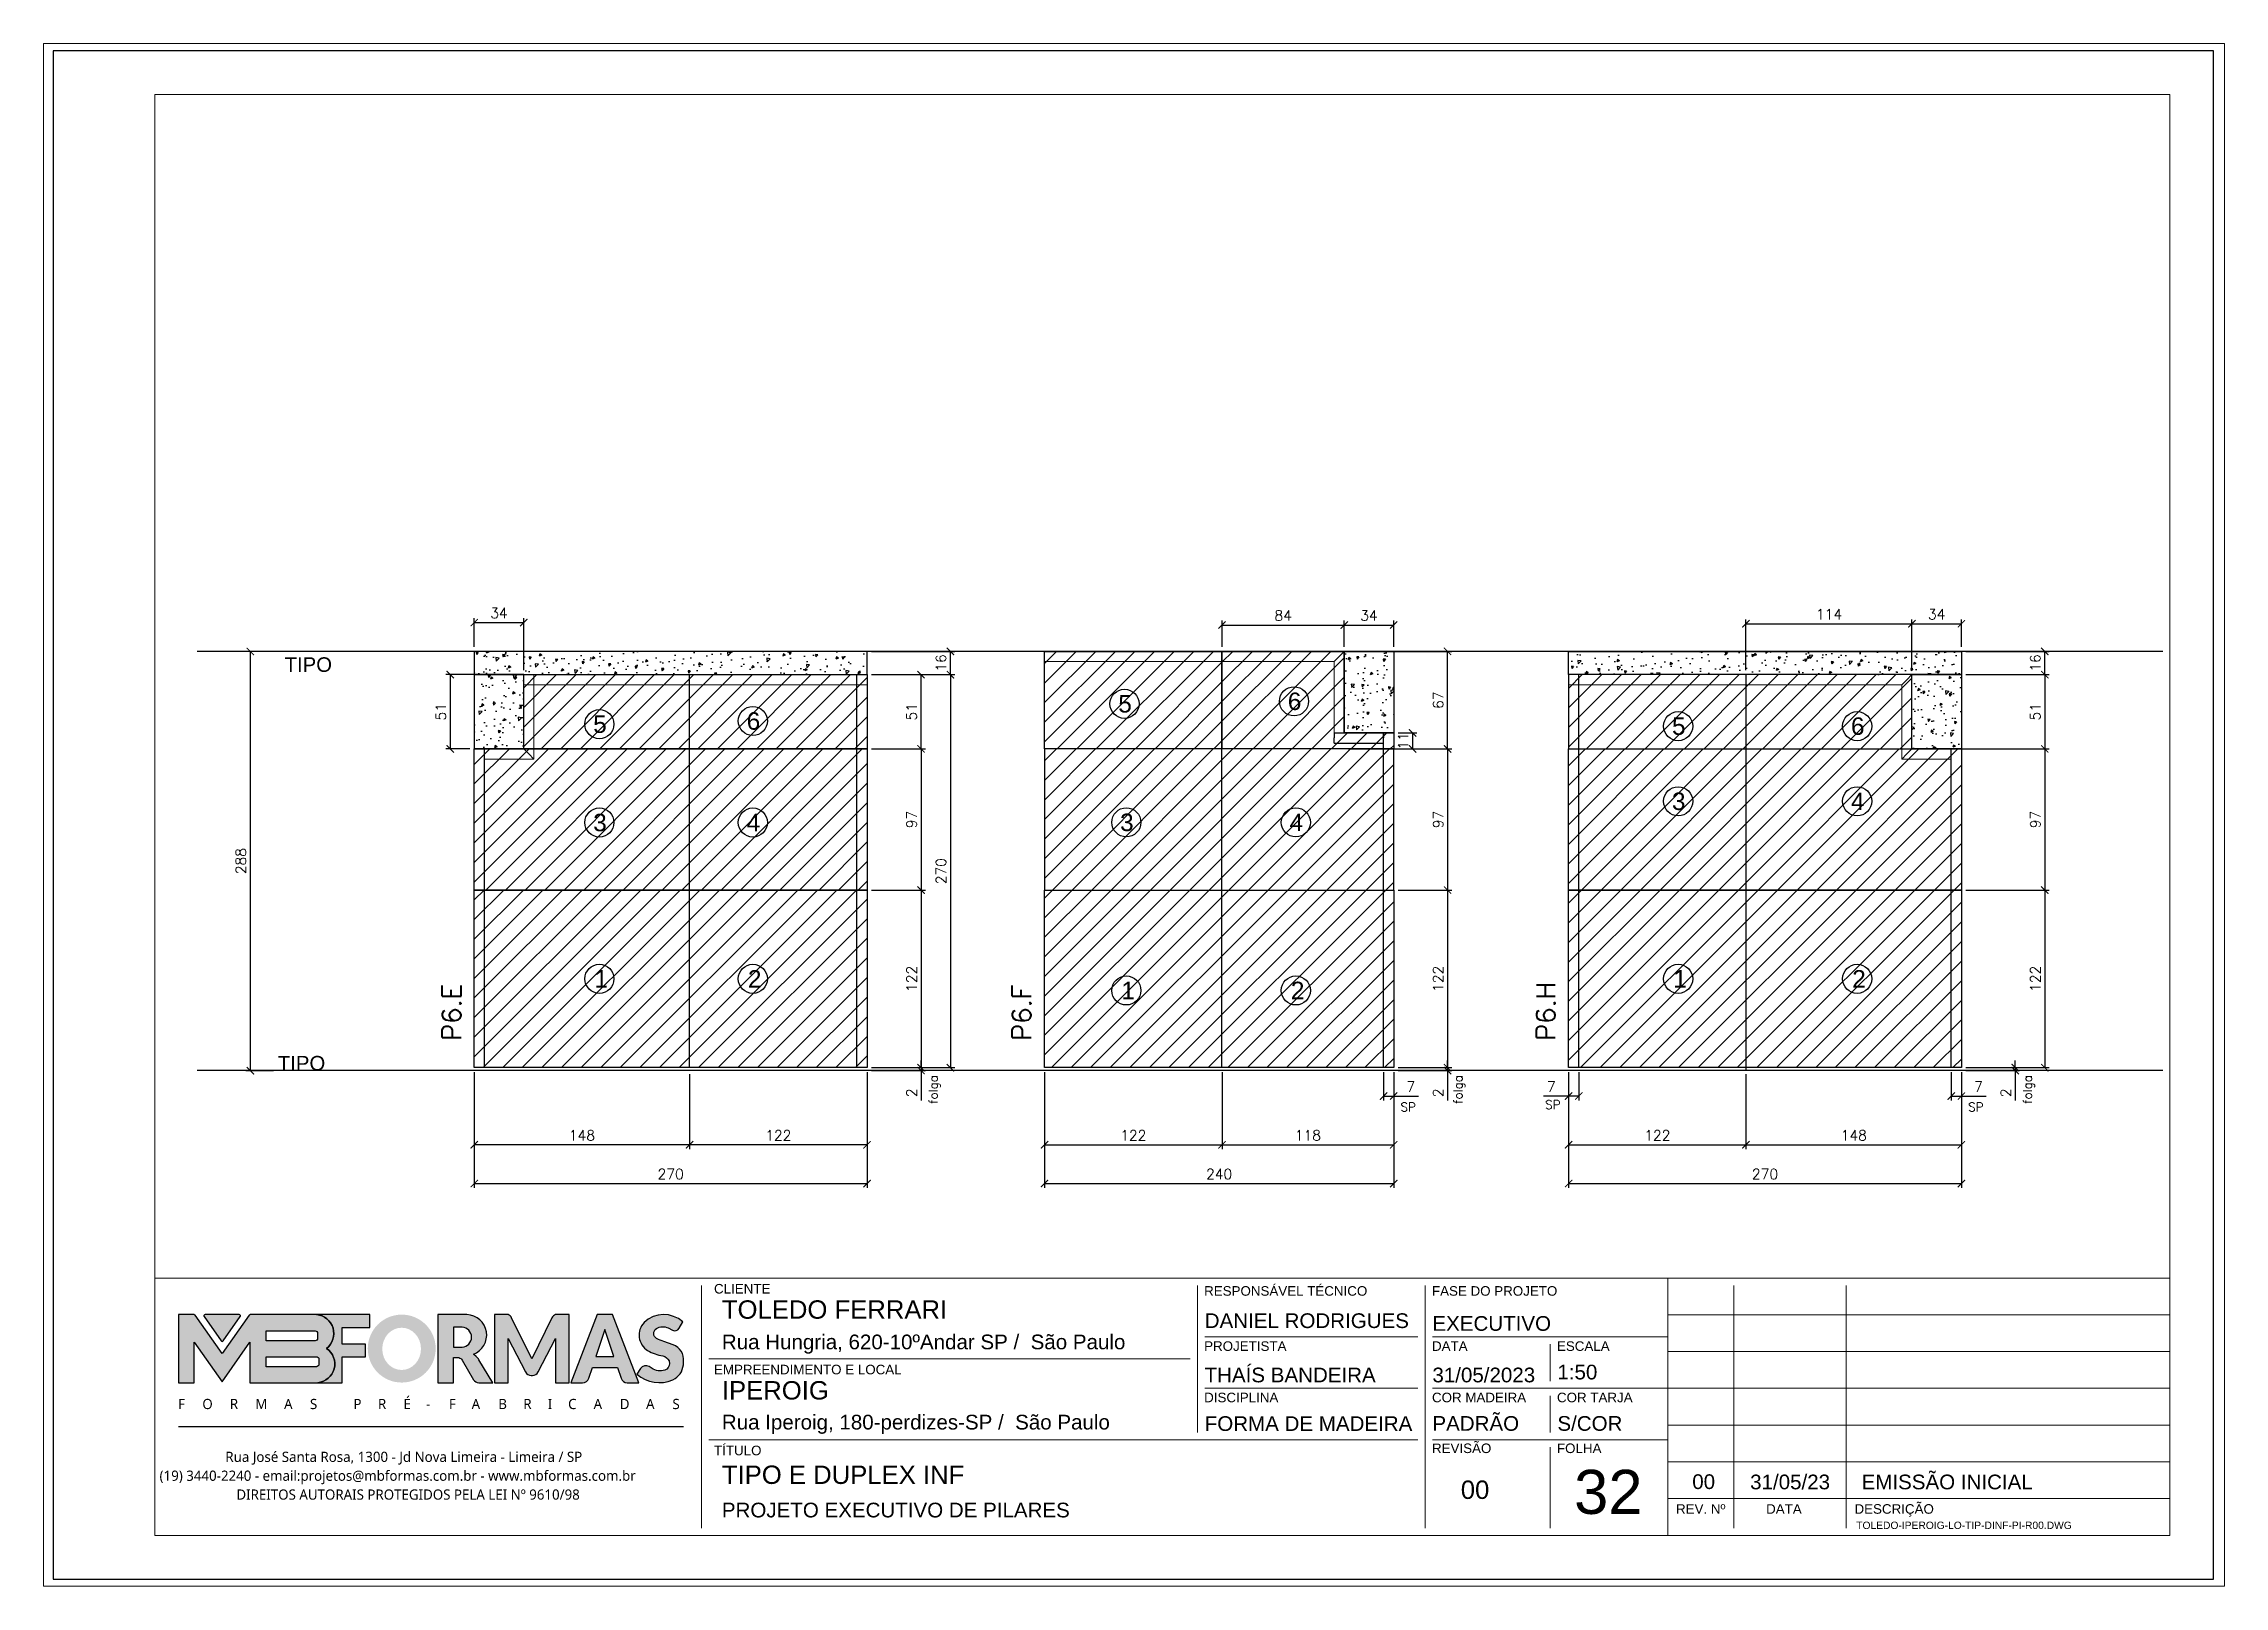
# Paper-space layout '32' of a CAD drawing. Extents: x 399.1 to 428.8, y 284.8 to 305.8.
# The model-space entities are those that its viewports show. They can reach past a viewport. Long polylines and large blocks are cut down to what shows.
import ezdxf
from ezdxf.enums import TextEntityAlignment as Align

# ---------------------------------------------------------------- set-up
doc = ezdxf.new("R2010")
doc.units = 0
doc.header["$PDMODE"] = 2
doc.header["$PDSIZE"] = 10
doc.linetypes.add('DIVIDE2', pattern=[0.625, 0.25, -0.125, 0, -0.125, 0, -0.125])
doc.linetypes.add('HIDDEN', pattern=[9.525, 6.35, -3.175])
doc.layers.get('0').update_dxf_attribs({"lineweight": 13})
doc.layers.get('Defpoints').update_dxf_attribs({"lineweight": 13})
for name, color, linetype, lineweight in [('A-GENM', 7, 'Continuous', 18), ('cotas', 4, 'Continuous', 13), ('FOLHA MB', 7, 'Continuous', 13), ('N° FOLHA', 5, 'Continuous', 13), ('Texto Seção', 7, 'Continuous', 15)]:
    doc.layers.add(name, color=color, linetype=linetype, lineweight=lineweight)
for name, color, linetype in [('Concreto', 250, 'HIDDEN'), ('Cota', 4, 'Continuous'), ('MB Logo', 254, 'Continuous'), ('Nível', 160, 'Continuous'), ('Painéis', 30, 'Continuous'), ('Reaproveitamento', 252, 'Continuous'), ('Romaneio', 10, 'Continuous'), ('Sarr 7x7', 104, 'Continuous'), ('Sarrafo de Pressão', 42, 'HIDDEN'), ('Texto Nível', 251, 'Continuous')]:
    doc.layers.add(name, color=color, linetype=linetype)
doc.layers.add('Laje_Perimetro', color=7, linetype='Continuous', plot=False)
doc.layers.add('VIEW', color=252, linetype='Continuous', lineweight=13, plot=False)
doc.styles.add('ARIAL', font='arial.ttf', dxfattribs={"oblique": 15, "height": 25})
doc.styles.add('MB_C01', font='arial.ttf', dxfattribs={"height": 1.3})
doc.styles.add('MB_C02', font='arial.ttf', dxfattribs={"height": 2})
doc.styles.add('MB_C03', font='arial.ttf', dxfattribs={"height": 2.5})
doc.styles.add('MB_C04', font='arial.ttf', dxfattribs={"height": 6})
doc.styles.add('MtXpl_Lucida_Sans_Un', font='l_10646.ttf')
doc.styles.add('REGUA-120', font='ROMANS.shx', dxfattribs={"height": 15})
doc.styles.add('ROMANS', font='romans.shx')
doc.dimstyles.new('Cota Paínel', dxfattribs={"dimtxt": 7, "dimasz": 5, "dimexe": 3, "dimexo": 3, "dimgap": 3, "dimtad": 1, "dimdec": 1, "dimzin": 12, "dimdsep": 46, "dimtxsty": 'ROMANS', "dimblk": 'ARCHTICK', "dimcen": 0, "dimclrd": 4, "dimclre": 4, "dimclrt": 1, "dimadec": 1, "dimazin": 3, "dimtfac": 1, "dimtdec": 1, "dimtmove": 0, "dimatfit": 3, "dimldrblk": 'OBLIQUE', "dimfxl": 0, "dimtolj": 1, "dimtzin": 12, "dimarcsym": 0})
doc.dimstyles.new('PAINEL', dxfattribs={"dimtxt": 7, "dimasz": 5, "dimexe": 3, "dimexo": 3, "dimgap": 3, "dimtad": 1, "dimdec": 1, "dimzin": 12, "dimdsep": 46, "dimtxsty": 'ROMANS', "dimblk": 'ARCHTICK', "dimcen": 0, "dimclrd": 4, "dimclre": 4, "dimclrt": 1, "dimadec": 1, "dimazin": 3, "dimtfac": 1, "dimtdec": 1, "dimtmove": 0, "dimatfit": 3, "dimldrblk": 'OBLIQUE', "dimfxl": 0, "dimtolj": 1, "dimtzin": 12, "dimarcsym": 0})
pattern_1 = [(45, (-4755.02, -1150), (-6.735192, 6.735192), [])]
pattern_2 = [(45, (-3157.67, 3465.158), (-6.735192, 6.735192), [])]

psp = doc.layouts.new('32')

msp = doc.modelspace()

# ---------------------------------------------------------------- texts
at = {"layer": 'N° FOLHA', "color": 5, "style": 'MB_C04'}
msp.add_text('32', height=30.3061, dxfattribs=at).set_placement((-19630.93, -472.997))
at = {"layer": 'Romaneio', "color": 0, "style": 'ARIAL'}
for s, p in [('6', (-19823.041, 85.308)), ('5', (-20300.488, 69.58)), ('6', (-20195.002, 71.775)), ('5', (-19939.56, 83.58)), ('5', (-19558.969, 68.231)), ('6', (-19435.953, 68.231)), ('3', (-19558.969, 16.617)), ('4', (-19435.953, 16.617)), ('3', (-20300.488, 2.032)), ('4', (-20195.002, 2.032)), ('3', (-19938.328, 2.13)), ('4', (-19821.81, 2.13)), ('1', (-20299.629, -105.383)), ('2', (-20194.143, -105.383)), ('1', (-19558.109, -105.383)), ('2', (-19435.094, -105.383)), ('1', (-19937.468, -113.348)), ('2', (-19820.95, -113.348))]:
    msp.add_text(s, height=12, dxfattribs=at).set_placement(p, align=Align.MIDDLE_CENTER)
at = {"layer": 'Texto Nível', "style": 'ARIAL'}
for p in [(-20484.672, 105.52), (-20489.313, -168.334)]:
    msp.add_text('TIPO', height=10, dxfattribs=at).set_placement(p, align=Align.RIGHT)
at = {"layer": 'Texto Seção', "char_height": 13, "width": 285.32988, "attachment_point": 7, "rotation": 90, "style": 'REGUA-120'}
for s, insert in [('P6.E', (-20395.989, -147.918)), ('P6.F', (-20004.061, -147.918)), ('P6.H', (-19643.873, -147.918))]:
    msp.add_mtext(s, dxfattribs=dict(at, insert=insert))
at = {"layer": 'Texto Seção', "char_height": 6, "attachment_point": 7, "rotation": 90, "style": 'ROMANS'}
for insert in [(-20066.429, -191.347), (-19705.725, -191.347), (-19314.314, -191.347)]:
    msp.add_mtext('folga', dxfattribs=dict(at, insert=insert))
at = {"layer": 'Texto Seção', "char_height": 6, "attachment_point": 7, "style": 'ROMANS'}
for insert in [(-19750.229, -196.432), (-19650.804, -194.811), (-19650.804, -194.811), (-19360.041, -196.432)]:
    msp.add_mtext('SP', dxfattribs=dict(at, insert=insert))

# ---------------------------------------------------------------- blocks, each defined once
blk = doc.blocks.new('MB-NOVO')
at = {"layer": 'MB Logo', "linetype": 'Continuous'}
h = blk.add_hatch(color=256, dxfattribs=at)
h.dxf.hatch_style = 1
h.set_gradient(color1=(242, 132, 69), color2=(247, 180, 141), rotation=90, tint=1)
h.paths.add_polyline_path([(-18529.6, 10980.8), (-18475.7, 10980.8, 0.706757), (-18468.7, 11008, 0.681802), (-18476.7, 11034.9), (-18529.4, 11034.9, 0.243712), (-18530.2, 11034.5), (-18551.7, 11003.9), (-18573.3, 11034.5, 0.243712), (-18574.1, 11034.9), (-18586.5, 11034.9), (-18586.5, 10980.8), (-18573.9, 10980.8), (-18573.9, 11012.9), (-18551.7, 10981.5), (-18529.6, 11012.9)])
h.paths.add_polyline_path([(-18516.8, 11014.1), (-18516.8, 11022), (-18477.8, 11022, -0.414214), (-18475.8, 11020), (-18475.8, 11016.1, -0.414214), (-18477.8, 11014.1)], flags=16)
h.paths.add_polyline_path([(-18516.8, 11001.4), (-18476.8, 11001.4, -0.414214), (-18474.8, 10999.4), (-18474.8, 10995.5, -0.414214), (-18476.8, 10993.5), (-18516.8, 10993.5)], flags=16)
at = {"layer": 'MB Logo', "true_color": 0x262626}
h = blk.add_hatch(color=250, dxfattribs=at)
h.dxf.hatch_style = 1
h.paths.add_polyline_path([(-18537.3, 11033.3, 0.60809), (-18538.1, 11034.9), (-18565.3, 11034.9, 0.60809), (-18566.1, 11033.3), (-18552.5, 11014, 0.518202), (-18550.9, 11014)])
h = blk.add_hatch(color=250, dxfattribs=at)
h.dxf.hatch_style = 1
h.paths.add_polyline_path([(-18456.2, 11011.3), (-18456.2, 11024.6), (-18434.2, 11024.6), (-18434.2, 11034.9), (-18476.7, 11034.9, -0.681802), (-18468.7, 11008, -0.706757), (-18475.7, 10980.8), (-18456.2, 10980.8), (-18456.2, 11001.4), (-18437.8, 11001.4), (-18437.8, 11011.3)])
h = blk.add_hatch(color=250, dxfattribs=at)
h.dxf.hatch_style = 1
h.paths.add_polyline_path([(-18435.9, 11007.9, 1), (-18381.9, 11007.9, 1)])
edge = h.paths.add_edge_path(flags=16)
edge.add_ellipse((-18409, 11007.7), major_axis=(0, 16.8), ratio=0.916255, start_angle=0, end_angle=360)
h = blk.add_hatch(color=250, dxfattribs=at)
h.dxf.hatch_style = 1
h.paths.add_polyline_path([(-18357, 11034.9), (-18380.2, 11034.9), (-18380.2, 10980.8), (-18367.6, 10980.8), (-18367.6, 11000.7), (-18363.4, 11000.7, -0.195765), (-18360.9, 10998.9), (-18351.8, 10983.2, 0.261385), (-18347.5, 10980.8), (-18336.4, 10980.8), (-18347.5, 10999, 0.082429), (-18349.6, 11001.5), (-18351.9, 11003.4, 0.81838)])
h.paths.add_polyline_path([(-18360.8, 11009), (-18367.6, 11009), (-18367.6, 11025), (-18360.8, 11025, -0.92578)], flags=16)
h = blk.add_hatch(color=250, dxfattribs=at)
h.dxf.hatch_style = 1
h.paths.add_polyline_path([(-18286.6, 11015.9), (-18286.6, 10980.8), (-18275.8, 10980.8), (-18275.8, 11034.9), (-18286.6, 11034.9, 0.216647), (-18289.4, 11032.4), (-18305.5, 10999.8), (-18321.6, 11032.7, 0.199908), (-18324.3, 11034.9), (-18335.2, 11034.9), (-18335.2, 10980.8), (-18324.3, 10980.8), (-18324.3, 11015.9), (-18310.4, 10989.3, 0.279644), (-18306, 10986.6, 0.340986), (-18300.5, 10989.3)])
h = blk.add_hatch(color=250, dxfattribs=at)
h.dxf.hatch_style = 1
h.paths.add_polyline_path([(-18274.4, 10980.8), (-18265, 10980.8, 0.322517), (-18260.2, 10984.3), (-18257.3, 10993), (-18237.2, 10993), (-18234.3, 10984.3, 0.322517), (-18229.5, 10980.8), (-18220.3, 10980.8), (-18241.2, 11034.9), (-18253.4, 11034.9)])
h.paths.add_polyline_path([(-18254.4, 11001.6), (-18247.3, 11023), (-18240.1, 11001.6)], flags=16)
h = blk.add_hatch(color=250, dxfattribs=at)
h.dxf.hatch_style = 1
h.paths.add_polyline_path([(-18206, 11024, -0.247671), (-18196.9, 11024.3), (-18193.5, 11022.5, 0.40799), (-18188.2, 11024.1), (-18185.4, 11029.1, 0.392837), (-18216.2, 11028.7, 0.467779), (-18213.3, 11006.3, 0.077523), (-18201.2, 11002.1, -0.214206), (-18196.1, 10997.9, -0.284295), (-18198.2, 10991.4, -0.26924), (-18208.8, 10991.6), (-18212.2, 10993.6, 0.407727), (-18219, 10992.1), (-18221.8, 10987.7, 0.296878), (-18193.2, 10983.1, 0.272251), (-18184.9, 10995.3), (-18184.6, 10997.9, 0.348906), (-18193.7, 11011.2), (-18200.4, 11013.5, -0.045018), (-18205.8, 11015.7, -0.618284)])
at = {"layer": 'MB Logo', "linetype": 'Continuous'}
blk.add_line((-18586.5, 10945.9), (-18184.8, 10945.9), dxfattribs=at)
at = {"layer": 'MB Logo', "color": 23, "linetype": 'Continuous', "true_color": 0xf28445}
for points in [[(-18573.3, 11034.5, 0.243712), (-18574.1, 11034.9), (-18586.5, 11034.9), (-18586.5, 10980.8), (-18573.9, 10980.8), (-18573.9, 11012.9), (-18551.7, 10981.5), (-18529.6, 11012.9), (-18529.6, 10980.8), (-18475.7, 10980.8, 0.706757), (-18468.7, 11008, 0.681802), (-18476.7, 11034.9), (-18529.4, 11034.9, 0.243712), (-18530.2, 11034.5), (-18551.7, 11003.9)], [(-18516.8, 11022), (-18477.8, 11022, -0.414214), (-18475.8, 11020), (-18475.8, 11016.1, -0.414214), (-18477.8, 11014.1), (-18516.8, 11014.1)], [(-18516.8, 11001.4), (-18476.8, 11001.4, -0.414214), (-18474.8, 10999.4), (-18474.8, 10995.5, -0.414214), (-18476.8, 10993.5), (-18516.8, 10993.5)]]:
    blk.add_lwpolyline(points, format="xyb", close=True, dxfattribs=at)
at = {"layer": 'MB Logo', "color": 250, "true_color": 0x262626}
for points in [[(-18537.3, 11033.3, 0.60809), (-18538.1, 11034.9), (-18565.3, 11034.9, 0.60809), (-18566.1, 11033.3), (-18552.5, 11014, 0.518202), (-18550.9, 11014)], [(-18437.8, 11011.3), (-18456.2, 11011.3), (-18456.2, 11024.6), (-18434.2, 11024.6), (-18434.2, 11034.9), (-18476.7, 11034.9, -0.681802), (-18468.7, 11008, -0.706757), (-18475.7, 10980.8), (-18456.2, 10980.8), (-18456.2, 11001.4), (-18437.8, 11001.4)], [(-18347.5, 10980.8), (-18336.4, 10980.8), (-18347.5, 10999, 0.082429), (-18349.6, 11001.5), (-18351.9, 11003.4, 0.81838), (-18357, 11034.9), (-18380.2, 11034.9), (-18380.2, 10980.8), (-18367.6, 10980.8), (-18367.6, 11000.7), (-18363.4, 11000.7, -0.209789), (-18360.8, 10998.7), (-18351.8, 10983.2, 0.261385)], [(-18286.6, 11015.9), (-18286.6, 10980.8), (-18275.8, 10980.8), (-18275.8, 11034.9), (-18286.6, 11034.9, 0.216647), (-18289.4, 11032.4), (-18305.5, 10999.8), (-18321.5, 11032.4, 0.216647), (-18324.3, 11034.9), (-18335.2, 11034.9), (-18335.2, 10980.8), (-18324.3, 10980.8), (-18324.3, 11015.9), (-18310.4, 10989.3, 0.279644), (-18306, 10986.6), (-18304.9, 10986.6, 0.279644), (-18300.5, 10989.3)], [(-18265, 10980.8, 0.322517), (-18260.2, 10984.3), (-18257.3, 10993), (-18237.2, 10993), (-18234.3, 10984.3, 0.322517), (-18229.5, 10980.8), (-18220.3, 10980.8), (-18241.2, 11034.9), (-18253.4, 11034.9), (-18274.4, 10980.8)], [(-18206.2, 11015.9, -0.549626), (-18206.4, 11023.8, -0.258723), (-18196.9, 11024.3), (-18193.5, 11022.5, 0.40799), (-18188.2, 11024.1), (-18185.4, 11029.1, 0.392837), (-18216.2, 11028.7, 0.467779), (-18213.3, 11006.3, 0.077523), (-18201.2, 11002.1, -0.203897), (-18196.3, 10998.2), (-18196.1, 10997.8, -0.267611), (-18198, 10991.6), (-18198.5, 10991.3, -0.261145), (-18208.8, 10991.6), (-18212.2, 10993.6, 0.407727), (-18219, 10992.1), (-18221.8, 10987.7, 0.296878), (-18193.2, 10983.1, 0.265963), (-18184.9, 10994.9), (-18184.7, 10997.6, 0.340466), (-18193.1, 11011), (-18200.4, 11013.5, -0.049298)], [(-18367.6, 11009), (-18360.8, 11009, 0.92578), (-18360.8, 11025), (-18367.6, 11025)]]:
    blk.add_lwpolyline(points, format="xyb", close=True, dxfattribs=at)
blk.add_lwpolyline([(-18247.3, 11023), (-18254.4, 11001.6), (-18240.1, 11001.6)], close=True, dxfattribs=at)
at = {"layer": 'MB Logo', "color": 250, "true_color": 0x262626, "style": 'MtXpl_Lucida_Sans_Un'}
for s, height, p in [('F', 8.12, (-18586.8, 10959.8)), ('O', 8.12, (-18567.5, 10959.8)), ('R', 8.12, (-18545.6, 10959.8)), ('M', 8.12, (-18525.4, 10959.8)), ('A', 8.12, (-18502.5, 10959.8)), ('S', 8.12, (-18481.9, 10959.8)), ('P', 8.12, (-18447.3, 10959.8)), ('R', 8.12, (-18427.8, 10959.8)), ('É', 8.12, (-18407.5, 10959.8)), ('-', 8.12, (-18389.6, 10959.8)), ('F', 8.12, (-18371.4, 10959.8)), ('A', 8.12, (-18353.3, 10959.8)), ('B', 8.12, (-18332.1, 10959.8)), ('R', 8.12, (-18312.2, 10959.8)), ('I', 8.12, (-18292.7, 10959.8)), ('C', 8.12, (-18276.6, 10959.8)), ('A', 8.12, (-18256.3, 10959.8)), ('D', 8.12, (-18235.5, 10959.8)), ('A', 8.12, (-18214.6, 10959.8)), ('S', 8.12, (-18193.6, 10959.8)), ('DIREITOS AUTORAIS PROTEGIDOS PELA LEI Nº 9610/98', 8.122, (-18540.4, 10887.8))]:
    blk.add_text(s, height=height, dxfattribs=at).set_placement(p)
at = {"layer": 'MB Logo', "style": 'MtXpl_Lucida_Sans_Un'}
for s, p in [('(19) 3440-2240 - email:projetos@mbformas.com.br - www.mbformas.com.br', (-18601.5, 10902.8)), ('Rua José Santa Rosa, 1300 - Jd Nova Limeira - Limeira / SP', (-18549.2, 10917.8))]:
    blk.add_text(s, height=8.122, dxfattribs=at).set_placement(p)
blk = doc.blocks.new('A$C169d8357')
at = {"layer": 'FOLHA MB', "color": 1}
for p, q in [((1109.8, 356.7), (70, 356.7)), ((445.6, 351.7), (445.6, 185)), ((786.6, 351.7), (786.6, 250.7)), ((943.1, 351.7), (943.1, 185)), ((1109.8, 356.7), (1109.8, 179.9)), ((1455, 356.7), (1109.8, 356.7)), ((1155.3, 185), (1155.3, 351.7)), ((1232.6, 351.7), (1232.6, 185)), ((1455, 331.5), (1109.8, 331.5)), ((938.1, 316.3), (791.6, 316.3)), ((1109.8, 316.3), (948.2, 316.3)), ((781.5, 301.2), (450.7, 301.2)), ((1029, 311.3), (1029, 286)), ((1455, 306.2), (1109.8, 306.2)), ((938.1, 281), (791.6, 281)), ((1109.8, 281), (948.2, 281)), ((1029, 275.9), (1029, 250.7)), ((1455, 281), (1109.8, 281)), ((1455, 255.7), (1109.8, 255.7)), ((938.1, 245.6), (450.7, 245.6)), ((1109.8, 245.6), (948.2, 245.6)), ((1029, 240.6), (1029, 185)), ((1455, 230.4), (1109.8, 230.4)), ((1455, 205.2), (1109.8, 205.2))]:
    blk.add_line(p, q, dxfattribs=at)
for points in [[(0, 1199.9), (0, 149.9), (1485, 149.9), (1485, 1199.9)], [(70, 1169.9), (70, 179.9), (1455, 179.9), (1455, 1169.9)]]:
    blk.add_lwpolyline(points, close=True, dxfattribs=at)
at = {"layer": 'MB Logo', "xscale": 0.8642040370897565, "yscale": 0.8642040370897565, "zscale": 0.8642040370897565}
blk.add_blockref('MB-NOVO', (16148.7, -9204.8), dxfattribs=at)
at = {"layer": 'FOLHA MB', "color": 6}
for s, height, style, p in [('CLIENTE', 6.57, 'MB_C01', (454.3, 346.1)), ('RESPONSÁVEL TÉCNICO', 6.566, 'MB_C01', (791.2, 344.6)), ('FASE DO PROJETO', 6.566, 'MB_C01', (947.8, 344.6)), ('Rua Hungria, 620-10ºAndar SP /  São Paulo', 10.102, 'MB_C02', (459.7, 307.8)), ('PROJETISTA', 6.57, 'MB_C01', (791.2, 306.7)), ('DATA', 6.57, 'MB_C01', (947.8, 306.7)), ('ESCALA', 6.57, 'MB_C01', (1033.7, 306.7)), ('EMPREENDIMENTO E LOCAL', 6.566, 'MB_C01', (454.3, 290.6)), ('DISCIPLINA', 6.57, 'MB_C01', (791.2, 271.4)), ('COR MADEIRA', 6.566, 'MB_C01', (947.8, 271.4)), ('COR TARJA', 6.57, 'MB_C01', (1033.7, 271.4)), ('Rua Iperoig, 180-perdizes-SP /  São Paulo', 10.102, 'MB_C02', (459.7, 252.7)), ('TÍTULO', 6.57, 'MB_C01', (454.3, 235)), ('REVISÃO', 6.57, 'MB_C01', (947.8, 236.5)), ('FOLHA', 6.57, 'MB_C01', (1033.7, 236.5)), ('PROJETO EXECUTIVO DE PILARES', 10.102, 'MB_C02', (459.7, 192.3))]:
    blk.add_text(s, height=height, dxfattribs=dict(at, style=style)).set_placement(p)
at = {"layer": 'FOLHA MB', "color": 5}
for s, height, style, p in [('TOLEDO FERRARI', 12.628, 'MB_C03', (459.7, 328.8)), ('DANIEL RODRIGUES', 10.102, 'MB_C02', (791.6, 322.4)), ('EXECUTIVO', 10.1, 'MB_C02', (948.1, 320.5)), ('IPEROIG', 12.63, 'MB_C03', (459.7, 273.3)), ('THAÍS BANDEIRA', 10.102, 'MB_C02', (791.5, 285.1)), ('31/05/2023', 10.1, 'MB_C02', (948.1, 285.1)), ('1:50', 10.1, 'MB_C02', (1034, 287.1)), ('FORMA DE MADEIRA', 10.102, 'MB_C02', (791.6, 251.7)), ('PADRÃO', 10.1, 'MB_C02', (948.1, 251.8)), ('S/COR', 10.1, 'MB_C02', (1034, 251.8)), ('TIPO E DUPLEX INF', 12.628, 'MB_C03', (459.7, 215.3)), ('00', 12.63, 'MB_C03', (967.6, 205)), ('00', 10.1, 'MB_C02', (1126.7, 211.8)), ('31/05/23', 10.1, 'MB_C02', (1166.5, 211.6)), ('EMISSÃO INICIAL', 10.102, 'MB_C02', (1243.1, 211.6))]:
    blk.add_text(s, height=height, dxfattribs=dict(at, style=style)).set_placement(p)
at = {"layer": 'FOLHA MB', "color": 6, "style": 'MB_C01'}
for s, p in [('REV. Nº', (1132.5, 198.1)), ('DATA', (1189.7, 198.1)), ('DESCRIÇÃO', (1265.5, 198.1))]:
    blk.add_text(s, height=6.57, dxfattribs=at).set_placement(p, align=Align.MIDDLE_CENTER)
at = {"layer": 'FOLHA MB', "insert": (1239.4, 189.4), "char_height": 5.051, "width": 210.818, "attachment_point": 1, "style": 'MB_C04'}
blk.add_mtext('TOLEDO-IPEROIG-LO-TIP-DINF-PI-R00.DWG', dxfattribs=at)
blk = doc.blocks.new('_ArchTick')
at = {"color": 0, "linetype": 'ByBlock', "const_width": 0.15}
blk.add_lwpolyline([(-0.5, -0.5), (0.5, 0.5)], dxfattribs=at)
blk = doc.blocks.new('*D4257')
at = {"layer": 'Cota', "color": 4, "lineweight": -2, "transparency": 16777216}
for p, q in [((-20113.9, -44.4), (-20076.8, -44.4)), ((-20079.8, -44.4), (-20079.8, -166.4)), ((-20113.9, -166.4), (-20076.8, -166.4))]:
    blk.add_line(p, q, dxfattribs=at)
at = {"layer": 'Defpoints', "color": 0, "transparency": 16777216}
for p in [(-20116.9, -44.4), (-20116.9, -166.4), (-20079.8, -166.4)]:
    blk.add_point(p, dxfattribs=at)
at = {"layer": 'Cota', "color": 4, "lineweight": -2, "transparency": 16777216, "xscale": 5, "yscale": 5, "zscale": 5}
for p, rotation in [((-20079.8, -44.4), 90), ((-20079.8, -166.4), 270)]:
    blk.add_blockref('_ArchTick', p, dxfattribs=dict(at, rotation=rotation))
at = {"layer": 'Cota', "color": 1, "transparency": 16777216, "insert": (-20086.3, -105.4), "char_height": 7, "attachment_point": 5, "rotation": 90, "style": 'ROMANS'}
blk.add_mtext('\\A1;122', dxfattribs=at)
blk = doc.blocks.new('_OBLIQUE')
at = {"color": 0, "linetype": 'ByBlock', "lineweight": -2}
for p, q in [((0, 0), (-1, 0)), ((-0.5, -0.5), (0.5, 0.5))]:
    blk.add_line(p, q, dxfattribs=at)
blk = doc.blocks.new('*D4258')
at = {"layer": 'Cota', "color": 4, "lineweight": -2, "transparency": 16777216}
for p, q in [((-20113.9, 52.6), (-20076.8, 52.6)), ((-20079.8, 52.6), (-20079.8, -44.4)), ((-20113.9, -44.4), (-20076.8, -44.4))]:
    blk.add_line(p, q, dxfattribs=at)
at = {"layer": 'Defpoints', "color": 0, "transparency": 16777216}
for p in [(-20116.9, 52.6), (-20116.9, -44.4), (-20079.8, -44.4)]:
    blk.add_point(p, dxfattribs=at)
at = {"layer": 'Cota', "color": 4, "lineweight": -2, "transparency": 16777216, "xscale": 5, "yscale": 5, "zscale": 5}
for p, rotation in [((-20079.8, 52.6), 90), ((-20079.8, -44.4), 270)]:
    blk.add_blockref('_ArchTick', p, dxfattribs=dict(at, rotation=rotation))
at = {"layer": 'Cota', "color": 1, "transparency": 16777216, "insert": (-20086.3, 4.1), "char_height": 7, "attachment_point": 5, "rotation": 90, "style": 'ROMANS'}
blk.add_mtext('\\A1;97', dxfattribs=at)
blk = doc.blocks.new('*D4259')
at = {"layer": 'Cota', "color": 4, "lineweight": -2, "transparency": 16777216}
for p, q in [((-20386.9, -169.4), (-20386.9, -249)), ((-20116.9, -169.4), (-20116.9, -249)), ((-20386.9, -246), (-20116.9, -246))]:
    blk.add_line(p, q, dxfattribs=at)
at = {"layer": 'Defpoints', "color": 0, "transparency": 16777216}
for p in [(-20386.9, -166.4), (-20116.9, -166.4), (-20116.9, -246)]:
    blk.add_point(p, dxfattribs=at)
at = {"layer": 'Cota', "color": 4, "lineweight": -2, "transparency": 16777216, "xscale": 5, "yscale": 5, "zscale": 5, "rotation": 180}
blk.add_blockref('_ArchTick', (-20386.9, -246), dxfattribs=at)
at = {"layer": 'Cota', "color": 4, "lineweight": -2, "transparency": 16777216, "xscale": 5, "yscale": 5, "zscale": 5}
blk.add_blockref('_ArchTick', (-20116.9, -246), dxfattribs=at)
at = {"layer": 'Cota', "color": 1, "transparency": 16777216, "insert": (-20251.9, -239.5), "char_height": 7, "attachment_point": 5, "style": 'ROMANS'}
blk.add_mtext('\\A1;270', dxfattribs=at)
blk = doc.blocks.new('*D4260')
at = {"layer": 'Cota', "color": 4, "lineweight": -2, "transparency": 16777216}
for p, q in [((-20238.9, -170.9), (-20238.9, -222.4)), ((-20116.9, -169.4), (-20116.9, -222.4)), ((-20116.9, -219.4), (-20238.9, -219.4))]:
    blk.add_line(p, q, dxfattribs=at)
at = {"layer": 'Defpoints', "color": 0, "transparency": 16777216}
for p in [(-20238.9, -167.9), (-20116.9, -166.4), (-20238.9, -219.4)]:
    blk.add_point(p, dxfattribs=at)
at = {"layer": 'Cota', "color": 4, "lineweight": -2, "transparency": 16777216, "xscale": 5, "yscale": 5, "zscale": 5, "rotation": 180}
blk.add_blockref('_ArchTick', (-20238.9, -219.4), dxfattribs=at)
at = {"layer": 'Cota', "color": 4, "lineweight": -2, "transparency": 16777216, "xscale": 5, "yscale": 5, "zscale": 5}
blk.add_blockref('_ArchTick', (-20116.9, -219.4), dxfattribs=at)
at = {"layer": 'Cota', "color": 1, "transparency": 16777216, "insert": (-20177.9, -212.9), "char_height": 7, "attachment_point": 5, "style": 'ROMANS'}
blk.add_mtext('\\A1;122', dxfattribs=at)
blk = doc.blocks.new('*D4261')
at = {"layer": 'Cota', "color": 4, "lineweight": -2, "transparency": 16777216}
for p, q in [((-20386.9, -169.4), (-20386.9, -222.4)), ((-20238.9, -170.9), (-20238.9, -222.4)), ((-20238.9, -219.4), (-20386.9, -219.4))]:
    blk.add_line(p, q, dxfattribs=at)
at = {"layer": 'Defpoints', "color": 0, "transparency": 16777216}
for p in [(-20386.9, -166.4), (-20238.9, -167.9), (-20386.9, -219.4)]:
    blk.add_point(p, dxfattribs=at)
at = {"layer": 'Cota', "color": 4, "lineweight": -2, "transparency": 16777216, "xscale": 5, "yscale": 5, "zscale": 5, "rotation": 180}
blk.add_blockref('_ArchTick', (-20386.9, -219.4), dxfattribs=at)
at = {"layer": 'Cota', "color": 4, "lineweight": -2, "transparency": 16777216, "xscale": 5, "yscale": 5, "zscale": 5}
blk.add_blockref('_ArchTick', (-20238.9, -219.4), dxfattribs=at)
at = {"layer": 'Cota', "color": 1, "transparency": 16777216, "insert": (-20312.9, -212.9), "char_height": 7, "attachment_point": 5, "style": 'ROMANS'}
blk.add_mtext('\\A1;148', dxfattribs=at)
blk = doc.blocks.new('*D4262')
at = {"layer": 'Cota', "color": 4, "lineweight": -2, "transparency": 16777216}
for p, q in [((-19761.9, -169.4), (-19761.9, -188.9)), ((-19754.9, -169.4), (-19754.9, -188.9)), ((-19761.9, -185.9), (-19754.9, -185.9)), ((-19754.9, -185.9), (-19737.8, -185.9))]:
    blk.add_line(p, q, dxfattribs=at)
at = {"layer": 'Defpoints', "color": 0, "transparency": 16777216}
for p in [(-19761.9, -166.4), (-19754.9, -166.4), (-19754.9, -185.9)]:
    blk.add_point(p, dxfattribs=at)
at = {"layer": 'Cota', "color": 4, "lineweight": -2, "transparency": 16777216, "xscale": 5, "yscale": 5, "zscale": 5, "rotation": 180}
blk.add_blockref('_ArchTick', (-19761.9, -185.9), dxfattribs=at)
at = {"layer": 'Cota', "color": 4, "lineweight": -2, "transparency": 16777216, "xscale": 5, "yscale": 5, "zscale": 5}
blk.add_blockref('_ArchTick', (-19754.9, -185.9), dxfattribs=at)
at = {"layer": 'Cota', "color": 1, "transparency": 16777216, "insert": (-19743.1, -179.4), "char_height": 7, "attachment_point": 5, "style": 'ROMANS'}
blk.add_mtext('\\A1;7', dxfattribs=at)
blk = doc.blocks.new('*D4263')
at = {"layer": 'Cota', "color": 4, "lineweight": -2, "transparency": 16777216}
for p, q in [((-19751.9, -44.4), (-19714.9, -44.4)), ((-19717.9, -44.4), (-19717.9, -166.4)), ((-19751.9, -166.4), (-19714.9, -166.4))]:
    blk.add_line(p, q, dxfattribs=at)
at = {"layer": 'Defpoints', "color": 0, "transparency": 16777216}
for p in [(-19754.9, -44.4), (-19754.9, -166.4), (-19717.9, -166.4)]:
    blk.add_point(p, dxfattribs=at)
at = {"layer": 'Cota', "color": 4, "lineweight": -2, "transparency": 16777216, "xscale": 5, "yscale": 5, "zscale": 5}
for p, rotation in [((-19717.9, -44.4), 90), ((-19717.9, -166.4), 270)]:
    blk.add_blockref('_ArchTick', p, dxfattribs=dict(at, rotation=rotation))
at = {"layer": 'Cota', "color": 1, "transparency": 16777216, "insert": (-19724.4, -105.4), "char_height": 7, "attachment_point": 5, "rotation": 90, "style": 'ROMANS'}
blk.add_mtext('\\A1;122', dxfattribs=at)
blk = doc.blocks.new('*D4264')
at = {"layer": 'Cota', "color": 4, "lineweight": -2, "transparency": 16777216}
for p, q in [((-19785.9, 52.6), (-19714.9, 52.6)), ((-19717.9, 52.6), (-19717.9, -44.4)), ((-19751.9, -44.4), (-19714.9, -44.4))]:
    blk.add_line(p, q, dxfattribs=at)
at = {"layer": 'Defpoints', "color": 0, "transparency": 16777216}
for p in [(-19788.9, 52.6), (-19754.9, -44.4), (-19717.9, -44.4)]:
    blk.add_point(p, dxfattribs=at)
at = {"layer": 'Cota', "color": 4, "lineweight": -2, "transparency": 16777216, "xscale": 5, "yscale": 5, "zscale": 5}
for p, rotation in [((-19717.9, 52.6), 90), ((-19717.9, -44.4), 270)]:
    blk.add_blockref('_ArchTick', p, dxfattribs=dict(at, rotation=rotation))
at = {"layer": 'Cota', "color": 1, "transparency": 16777216, "insert": (-19724.4, 4.1), "char_height": 7, "attachment_point": 5, "rotation": 90, "style": 'ROMANS'}
blk.add_mtext('\\A1;97', dxfattribs=at)
blk = doc.blocks.new('*D4265')
at = {"layer": 'Cota', "color": 4, "lineweight": -2, "transparency": 16777216}
for p, q in [((-19994.9, -169.4), (-19994.9, -249)), ((-19754.9, -169.4), (-19754.9, -249)), ((-19994.9, -246), (-19754.9, -246))]:
    blk.add_line(p, q, dxfattribs=at)
at = {"layer": 'Defpoints', "color": 0, "transparency": 16777216}
for p in [(-19994.9, -166.4), (-19754.9, -166.4), (-19754.9, -246)]:
    blk.add_point(p, dxfattribs=at)
at = {"layer": 'Cota', "color": 4, "lineweight": -2, "transparency": 16777216, "xscale": 5, "yscale": 5, "zscale": 5, "rotation": 180}
blk.add_blockref('_ArchTick', (-19994.9, -246), dxfattribs=at)
at = {"layer": 'Cota', "color": 4, "lineweight": -2, "transparency": 16777216, "xscale": 5, "yscale": 5, "zscale": 5}
blk.add_blockref('_ArchTick', (-19754.9, -246), dxfattribs=at)
at = {"layer": 'Cota', "color": 1, "transparency": 16777216, "insert": (-19874.9, -239.5), "char_height": 7, "attachment_point": 5, "style": 'ROMANS'}
blk.add_mtext('\\A1;240', dxfattribs=at)
blk = doc.blocks.new('*D4266')
at = {"layer": 'Cota', "color": 4, "lineweight": -2, "transparency": 16777216}
for p, q in [((-19371.7, -169.4), (-19371.7, -188.9)), ((-19364.7, -169.4), (-19364.7, -188.9)), ((-19371.7, -185.9), (-19364.7, -185.9)), ((-19364.7, -185.9), (-19347.6, -185.9))]:
    blk.add_line(p, q, dxfattribs=at)
at = {"layer": 'Defpoints', "color": 0, "transparency": 16777216}
for p in [(-19371.7, -166.4), (-19364.7, -166.4), (-19364.7, -185.9)]:
    blk.add_point(p, dxfattribs=at)
at = {"layer": 'Cota', "color": 4, "lineweight": -2, "transparency": 16777216, "xscale": 5, "yscale": 5, "zscale": 5, "rotation": 180}
blk.add_blockref('_ArchTick', (-19371.7, -185.9), dxfattribs=at)
at = {"layer": 'Cota', "color": 4, "lineweight": -2, "transparency": 16777216, "xscale": 5, "yscale": 5, "zscale": 5}
blk.add_blockref('_ArchTick', (-19364.7, -185.9), dxfattribs=at)
at = {"layer": 'Cota', "color": 1, "transparency": 16777216, "insert": (-19352.9, -179.4), "char_height": 7, "attachment_point": 5, "style": 'ROMANS'}
blk.add_mtext('\\A1;7', dxfattribs=at)
blk = doc.blocks.new('*D4267')
at = {"layer": 'Cota', "color": 4, "lineweight": -2, "transparency": 16777216}
for p, q in [((-19634.7, -169.4), (-19634.7, -188.9)), ((-19627.7, -169.4), (-19627.7, -188.9)), ((-19634.7, -185.9), (-19651.9, -185.9)), ((-19627.7, -185.9), (-19634.7, -185.9))]:
    blk.add_line(p, q, dxfattribs=at)
at = {"layer": 'Defpoints', "color": 0, "transparency": 16777216}
for p in [(-19634.7, -166.4), (-19627.7, -166.4), (-19634.7, -185.9)]:
    blk.add_point(p, dxfattribs=at)
at = {"layer": 'Cota', "color": 4, "lineweight": -2, "transparency": 16777216, "xscale": 5, "yscale": 5, "zscale": 5, "rotation": 180}
blk.add_blockref('_ArchTick', (-19634.7, -185.9), dxfattribs=at)
at = {"layer": 'Cota', "color": 4, "lineweight": -2, "transparency": 16777216, "xscale": 5, "yscale": 5, "zscale": 5}
blk.add_blockref('_ArchTick', (-19627.7, -185.9), dxfattribs=at)
at = {"layer": 'Cota', "color": 1, "transparency": 16777216, "insert": (-19646.6, -179.4), "char_height": 7, "attachment_point": 5, "style": 'ROMANS'}
blk.add_mtext('\\A1;7', dxfattribs=at)
blk = doc.blocks.new('*D4268')
at = {"layer": 'Cota', "color": 4, "lineweight": -2, "transparency": 16777216}
for p, q in [((-19361.7, -44.4), (-19304.4, -44.4)), ((-19307.4, -44.4), (-19307.4, -166.4)), ((-19361.7, -166.4), (-19304.4, -166.4))]:
    blk.add_line(p, q, dxfattribs=at)
at = {"layer": 'Defpoints', "color": 0, "transparency": 16777216}
for p in [(-19364.7, -44.4), (-19364.7, -166.4), (-19307.4, -166.4)]:
    blk.add_point(p, dxfattribs=at)
at = {"layer": 'Cota', "color": 4, "lineweight": -2, "transparency": 16777216, "xscale": 5, "yscale": 5, "zscale": 5}
for p, rotation in [((-19307.4, -44.4), 90), ((-19307.4, -166.4), 270)]:
    blk.add_blockref('_ArchTick', p, dxfattribs=dict(at, rotation=rotation))
at = {"layer": 'Cota', "color": 1, "transparency": 16777216, "insert": (-19313.9, -105.4), "char_height": 7, "attachment_point": 5, "rotation": 90, "style": 'ROMANS'}
blk.add_mtext('\\A1;122', dxfattribs=at)
blk = doc.blocks.new('*D4391')
at = {"layer": 'Cota', "color": 4, "lineweight": -2, "transparency": 16777216}
for p, q in [((-19395.7, 52.6), (-19304.4, 52.6)), ((-19307.4, 52.6), (-19307.4, -44.4)), ((-19361.7, -44.4), (-19304.4, -44.4))]:
    blk.add_line(p, q, dxfattribs=at)
at = {"layer": 'Defpoints', "color": 0, "transparency": 16777216}
for p in [(-19398.7, 52.6), (-19364.7, -44.4), (-19307.4, -44.4)]:
    blk.add_point(p, dxfattribs=at)
at = {"layer": 'Cota', "color": 4, "lineweight": -2, "transparency": 16777216, "xscale": 5, "yscale": 5, "zscale": 5}
for p, rotation in [((-19307.4, 52.6), 90), ((-19307.4, -44.4), 270)]:
    blk.add_blockref('_ArchTick', p, dxfattribs=dict(at, rotation=rotation))
at = {"layer": 'Cota', "color": 1, "transparency": 16777216, "insert": (-19313.9, 4.1), "char_height": 7, "attachment_point": 5, "rotation": 90, "style": 'ROMANS'}
blk.add_mtext('\\A1;97', dxfattribs=at)
blk = doc.blocks.new('*D4392')
at = {"layer": 'Cota', "color": 4, "lineweight": -2, "transparency": 16777216}
for p, q in [((-19634.7, -169.4), (-19634.7, -249)), ((-19364.7, -169.4), (-19364.7, -249)), ((-19634.7, -246), (-19364.7, -246))]:
    blk.add_line(p, q, dxfattribs=at)
at = {"layer": 'Defpoints', "color": 0, "transparency": 16777216}
for p in [(-19634.7, -166.4), (-19364.7, -166.4), (-19364.7, -246)]:
    blk.add_point(p, dxfattribs=at)
at = {"layer": 'Cota', "color": 4, "lineweight": -2, "transparency": 16777216, "xscale": 5, "yscale": 5, "zscale": 5, "rotation": 180}
blk.add_blockref('_ArchTick', (-19634.7, -246), dxfattribs=at)
at = {"layer": 'Cota', "color": 4, "lineweight": -2, "transparency": 16777216, "xscale": 5, "yscale": 5, "zscale": 5}
blk.add_blockref('_ArchTick', (-19364.7, -246), dxfattribs=at)
at = {"layer": 'Cota', "color": 1, "transparency": 16777216, "insert": (-19499.7, -239.5), "char_height": 7, "attachment_point": 5, "style": 'ROMANS'}
blk.add_mtext('\\A1;270', dxfattribs=at)
blk = doc.blocks.new('*D4393')
at = {"layer": 'Cota', "color": 4, "lineweight": -2, "transparency": 16777216}
for p, q in [((-19634.7, -169.4), (-19634.7, -222.4)), ((-19512.8, -170.9), (-19512.8, -222.4)), ((-19634.7, -219.4), (-19512.8, -219.4))]:
    blk.add_line(p, q, dxfattribs=at)
at = {"layer": 'Defpoints', "color": 0, "transparency": 16777216}
for p in [(-19634.7, -166.4), (-19512.8, -167.9), (-19512.8, -219.4)]:
    blk.add_point(p, dxfattribs=at)
at = {"layer": 'Cota', "color": 4, "lineweight": -2, "transparency": 16777216, "xscale": 5, "yscale": 5, "zscale": 5, "rotation": 180}
blk.add_blockref('_ArchTick', (-19634.7, -219.4), dxfattribs=at)
at = {"layer": 'Cota', "color": 4, "lineweight": -2, "transparency": 16777216, "xscale": 5, "yscale": 5, "zscale": 5}
blk.add_blockref('_ArchTick', (-19512.8, -219.4), dxfattribs=at)
at = {"layer": 'Cota', "color": 1, "transparency": 16777216, "insert": (-19573.7, -212.9), "char_height": 7, "attachment_point": 5, "style": 'ROMANS'}
blk.add_mtext('\\A1;122', dxfattribs=at)
blk = doc.blocks.new('*D4394')
at = {"layer": 'Cota', "color": 4, "lineweight": -2, "transparency": 16777216}
for p, q in [((-19512.8, -170.9), (-19512.8, -222.4)), ((-19364.7, -169.4), (-19364.7, -222.4)), ((-19512.8, -219.4), (-19364.7, -219.4))]:
    blk.add_line(p, q, dxfattribs=at)
at = {"layer": 'Defpoints', "color": 0, "transparency": 16777216}
for p in [(-19512.8, -167.9), (-19364.7, -166.4), (-19364.7, -219.4)]:
    blk.add_point(p, dxfattribs=at)
at = {"layer": 'Cota', "color": 4, "lineweight": -2, "transparency": 16777216, "xscale": 5, "yscale": 5, "zscale": 5, "rotation": 180}
blk.add_blockref('_ArchTick', (-19512.8, -219.4), dxfattribs=at)
at = {"layer": 'Cota', "color": 4, "lineweight": -2, "transparency": 16777216, "xscale": 5, "yscale": 5, "zscale": 5}
blk.add_blockref('_ArchTick', (-19364.7, -219.4), dxfattribs=at)
at = {"layer": 'Cota', "color": 1, "transparency": 16777216, "insert": (-19438.7, -212.9), "char_height": 7, "attachment_point": 5, "style": 'ROMANS'}
blk.add_mtext('\\A1;148', dxfattribs=at)
blk = doc.blocks.new('*D4395')
at = {"layer": 'Cota', "color": 4, "lineweight": -2, "transparency": 16777216}
for p, q in [((-19994.9, -169.4), (-19994.9, -222.4)), ((-19872.9, -169.4), (-19872.9, -222.4)), ((-19994.9, -219.4), (-19872.9, -219.4))]:
    blk.add_line(p, q, dxfattribs=at)
at = {"layer": 'Defpoints', "color": 0, "transparency": 16777216}
for p in [(-19994.9, -166.4), (-19872.9, -166.4), (-19872.9, -219.4)]:
    blk.add_point(p, dxfattribs=at)
at = {"layer": 'Cota', "color": 4, "lineweight": -2, "transparency": 16777216, "xscale": 5, "yscale": 5, "zscale": 5, "rotation": 180}
blk.add_blockref('_ArchTick', (-19994.9, -219.4), dxfattribs=at)
at = {"layer": 'Cota', "color": 4, "lineweight": -2, "transparency": 16777216, "xscale": 5, "yscale": 5, "zscale": 5}
blk.add_blockref('_ArchTick', (-19872.9, -219.4), dxfattribs=at)
at = {"layer": 'Cota', "color": 1, "transparency": 16777216, "insert": (-19933.9, -212.9), "char_height": 7, "attachment_point": 5, "style": 'ROMANS'}
blk.add_mtext('\\A1;122', dxfattribs=at)
blk = doc.blocks.new('*D4396')
at = {"layer": 'Cota', "color": 4, "lineweight": -2, "transparency": 16777216}
for p, q in [((-19872.9, -169.4), (-19872.9, -222.4)), ((-19754.9, -169.4), (-19754.9, -222.4)), ((-19872.9, -219.4), (-19754.9, -219.4))]:
    blk.add_line(p, q, dxfattribs=at)
at = {"layer": 'Defpoints', "color": 0, "transparency": 16777216}
for p in [(-19872.9, -166.4), (-19754.9, -166.4), (-19754.9, -219.4)]:
    blk.add_point(p, dxfattribs=at)
at = {"layer": 'Cota', "color": 4, "lineweight": -2, "transparency": 16777216, "xscale": 5, "yscale": 5, "zscale": 5, "rotation": 180}
blk.add_blockref('_ArchTick', (-19872.9, -219.4), dxfattribs=at)
at = {"layer": 'Cota', "color": 4, "lineweight": -2, "transparency": 16777216, "xscale": 5, "yscale": 5, "zscale": 5}
blk.add_blockref('_ArchTick', (-19754.9, -219.4), dxfattribs=at)
at = {"layer": 'Cota', "color": 1, "transparency": 16777216, "insert": (-19813.9, -212.9), "char_height": 7, "attachment_point": 5, "style": 'ROMANS'}
blk.add_mtext('\\A1;118', dxfattribs=at)
blk = doc.blocks.new('*D4397')
at = {"layer": 'Cota', "color": 4, "lineweight": -2, "transparency": 16777216}
for p, q in [((-20079.8, -166.4), (-20079.8, -161.4)), ((-20113.9, -166.4), (-20076.8, -166.4)), ((-20113.9, -168.4), (-20076.8, -168.4)), ((-20079.8, -166.4), (-20079.8, -168.4)), ((-20079.8, -168.4), (-20079.8, -189))]:
    blk.add_line(p, q, dxfattribs=at)
at = {"layer": 'Defpoints', "color": 0, "transparency": 16777216}
for p in [(-20116.9, -166.4), (-20116.9, -168.4), (-20079.8, -168.4)]:
    blk.add_point(p, dxfattribs=at)
at = {"layer": 'Cota', "color": 4, "lineweight": -2, "transparency": 16777216, "xscale": 5, "yscale": 5, "zscale": 5}
for p, rotation in [((-20079.8, -166.4), 270), ((-20079.8, -168.4), 90)]:
    blk.add_blockref('_ArchTick', p, dxfattribs=dict(at, rotation=rotation))
at = {"layer": 'Cota', "color": 1, "transparency": 16777216, "insert": (-20086.3, -183.7), "char_height": 7, "attachment_point": 5, "rotation": 90, "style": 'ROMANS'}
blk.add_mtext('\\A1;2', dxfattribs=at)
blk = doc.blocks.new('*D4398')
at = {"layer": 'Cota', "color": 4, "lineweight": -2, "transparency": 16777216}
for p, q in [((-19717.9, -166.4), (-19717.9, -161.4)), ((-19751.9, -166.4), (-19714.9, -166.4)), ((-19751.9, -168.4), (-19714.9, -168.4)), ((-19717.9, -166.4), (-19717.9, -168.4)), ((-19717.9, -168.4), (-19717.9, -189))]:
    blk.add_line(p, q, dxfattribs=at)
at = {"layer": 'Defpoints', "color": 0, "transparency": 16777216}
for p in [(-19754.9, -166.4), (-19754.9, -168.4), (-19717.9, -168.4)]:
    blk.add_point(p, dxfattribs=at)
at = {"layer": 'Cota', "color": 4, "lineweight": -2, "transparency": 16777216, "xscale": 5, "yscale": 5, "zscale": 5}
for p, rotation in [((-19717.9, -166.4), 270), ((-19717.9, -168.4), 90)]:
    blk.add_blockref('_ArchTick', p, dxfattribs=dict(at, rotation=rotation))
at = {"layer": 'Cota', "color": 1, "transparency": 16777216, "insert": (-19724.4, -183.7), "char_height": 7, "attachment_point": 5, "rotation": 90, "style": 'ROMANS'}
blk.add_mtext('\\A1;2', dxfattribs=at)
blk = doc.blocks.new('*D4399')
at = {"layer": 'Cota', "color": 4, "lineweight": -2, "transparency": 16777216}
for p, q in [((-19327.7, -166.4), (-19327.7, -161.4)), ((-19361.7, -166.4), (-19324.7, -166.4)), ((-19361.7, -168.4), (-19324.7, -168.4)), ((-19327.7, -166.4), (-19327.7, -168.4)), ((-19327.7, -168.4), (-19327.7, -189))]:
    blk.add_line(p, q, dxfattribs=at)
at = {"layer": 'Defpoints', "color": 0, "transparency": 16777216}
for p in [(-19364.7, -166.4), (-19364.7, -168.4), (-19327.7, -168.4)]:
    blk.add_point(p, dxfattribs=at)
at = {"layer": 'Cota', "color": 4, "lineweight": -2, "transparency": 16777216, "xscale": 5, "yscale": 5, "zscale": 5}
for p, rotation in [((-19327.7, -166.4), 270), ((-19327.7, -168.4), 90)]:
    blk.add_blockref('_ArchTick', p, dxfattribs=dict(at, rotation=rotation))
at = {"layer": 'Cota', "color": 1, "transparency": 16777216, "insert": (-19334.2, -183.7), "char_height": 7, "attachment_point": 5, "rotation": 90, "style": 'ROMANS'}
blk.add_mtext('\\A1;2', dxfattribs=at)
blk = doc.blocks.new('*D4400')
at = {"layer": 'Cota', "color": 4, "lineweight": -2, "transparency": 16777216}
for p, q in [((-20113.9, 103.6), (-20056.6, 103.6)), ((-20059.6, 103.6), (-20059.6, -166.4)), ((-20113.9, -166.4), (-20056.6, -166.4))]:
    blk.add_line(p, q, dxfattribs=at)
at = {"layer": 'Defpoints', "color": 0, "transparency": 16777216}
for p in [(-20116.9, 103.6), (-20116.9, -166.4), (-20059.6, -166.4)]:
    blk.add_point(p, dxfattribs=at)
at = {"layer": 'Cota', "color": 4, "lineweight": -2, "transparency": 16777216, "xscale": 5, "yscale": 5, "zscale": 5}
for p, rotation in [((-20059.6, 103.6), 90), ((-20059.6, -166.4), 270)]:
    blk.add_blockref('_ArchTick', p, dxfattribs=dict(at, rotation=rotation))
at = {"layer": 'Cota', "color": 1, "transparency": 16777216, "insert": (-20066.1, -31.4), "char_height": 7, "attachment_point": 5, "rotation": 90, "style": 'ROMANS'}
blk.add_mtext('\\A1;270', dxfattribs=at)
blk = doc.blocks.new('*D4401')
at = {"layer": 'A-GENM', "color": 4, "lineweight": -2, "transparency": 16777216}
for p, q in [((-19785.9, 119.6), (-19714.9, 119.6)), ((-19717.9, 52.6), (-19717.9, 119.6)), ((-19751.9, 52.6), (-19714.9, 52.6))]:
    blk.add_line(p, q, dxfattribs=at)
at = {"layer": 'Defpoints', "color": 0, "transparency": 16777216}
for p in [(-19788.9, 119.6), (-19717.9, 119.6), (-19754.9, 52.6)]:
    blk.add_point(p, dxfattribs=at)
at = {"layer": 'A-GENM', "color": 4, "lineweight": -2, "transparency": 16777216, "xscale": 5, "yscale": 5, "zscale": 5}
for p, rotation in [((-19717.9, 119.6), 90), ((-19717.9, 52.6), 270)]:
    blk.add_blockref('_ArchTick', p, dxfattribs=dict(at, rotation=rotation))
at = {"layer": 'A-GENM', "color": 1, "transparency": 16777216, "insert": (-19724.4, 86.1), "char_height": 7, "attachment_point": 5, "rotation": 90, "style": 'ROMANS'}
blk.add_mtext('\\A1;67', dxfattribs=at)
blk = doc.blocks.new('*D4402')
at = {"layer": 'A-GENM', "color": 4, "lineweight": -2, "transparency": 16777216}
for p, q in [((-19751.9, 63.6), (-19738.9, 63.6)), ((-19741.9, 63.6), (-19741.9, 52.6)), ((-19751.9, 52.6), (-19738.9, 52.6))]:
    blk.add_line(p, q, dxfattribs=at)
at = {"layer": 'Defpoints', "color": 0, "transparency": 16777216}
for p in [(-19754.9, 63.6), (-19754.9, 52.6), (-19741.9, 52.6)]:
    blk.add_point(p, dxfattribs=at)
at = {"layer": 'A-GENM', "color": 4, "lineweight": -2, "transparency": 16777216, "xscale": 5, "yscale": 5, "zscale": 5}
for p, rotation in [((-19741.9, 63.6), 90), ((-19741.9, 52.6), 270)]:
    blk.add_blockref('_ArchTick', p, dxfattribs=dict(at, rotation=rotation))
at = {"layer": 'A-GENM', "color": 1, "transparency": 16777216, "insert": (-19748.4, 58.1), "char_height": 7, "attachment_point": 5, "rotation": 90, "style": 'ROMANS'}
blk.add_mtext('\\A1;11', dxfattribs=at)
blk = doc.blocks.new('*D4434')
at = {"layer": 'cotas', "color": 4, "lineweight": -2, "transparency": 16777216}
for p, q in [((-20113.9, 103.6), (-20076.8, 103.6)), ((-20079.8, 52.6), (-20079.8, 103.6)), ((-20113.9, 52.6), (-20076.8, 52.6))]:
    blk.add_line(p, q, dxfattribs=at)
at = {"layer": 'Defpoints', "color": 0, "transparency": 16777216}
for p in [(-20116.9, 103.6), (-20079.8, 103.6), (-20116.9, 52.6)]:
    blk.add_point(p, dxfattribs=at)
at = {"layer": 'cotas', "color": 4, "lineweight": -2, "transparency": 16777216, "xscale": 5, "yscale": 5, "zscale": 5}
for p, rotation in [((-20079.8, 103.6), 90), ((-20079.8, 52.6), 270)]:
    blk.add_blockref('_ArchTick', p, dxfattribs=dict(at, rotation=rotation))
at = {"layer": 'cotas', "color": 1, "transparency": 16777216, "insert": (-20086.3, 78.1), "char_height": 7, "attachment_point": 5, "rotation": 90, "style": 'ROMANS'}
blk.add_mtext('\\A1;51', dxfattribs=at)
blk = doc.blocks.new('*D4435')
at = {"layer": 'cotas', "color": 4, "lineweight": -2, "transparency": 16777216}
for p, q in [((-20386.9, 122.6), (-20386.9, 142.4)), ((-20386.9, 139.4), (-20352.9, 139.4)), ((-20352.9, 106.6), (-20352.9, 142.4))]:
    blk.add_line(p, q, dxfattribs=at)
at = {"layer": 'Defpoints', "color": 0, "transparency": 16777216}
for p in [(-20352.9, 139.4), (-20386.9, 119.6), (-20352.9, 103.6)]:
    blk.add_point(p, dxfattribs=at)
at = {"layer": 'cotas', "color": 4, "lineweight": -2, "transparency": 16777216, "xscale": 5, "yscale": 5, "zscale": 5, "rotation": 180}
blk.add_blockref('_ArchTick', (-20386.9, 139.4), dxfattribs=at)
at = {"layer": 'cotas', "color": 4, "lineweight": -2, "transparency": 16777216, "xscale": 5, "yscale": 5, "zscale": 5}
blk.add_blockref('_ArchTick', (-20352.9, 139.4), dxfattribs=at)
at = {"layer": 'cotas', "color": 1, "transparency": 16777216, "insert": (-20369.9, 145.9), "char_height": 7, "attachment_point": 5, "style": 'ROMANS'}
blk.add_mtext('\\A1;34', dxfattribs=at)
blk = doc.blocks.new('*D4436')
at = {"layer": 'cotas', "color": 4, "lineweight": -2, "transparency": 16777216}
for p, q in [((-20113.9, 119.6), (-20056.6, 119.6)), ((-20059.6, 103.6), (-20059.6, 119.6)), ((-20113.9, 103.6), (-20056.6, 103.6))]:
    blk.add_line(p, q, dxfattribs=at)
at = {"layer": 'Defpoints', "color": 0, "transparency": 16777216}
for p in [(-20116.9, 119.6), (-20059.6, 119.6), (-20116.9, 103.6)]:
    blk.add_point(p, dxfattribs=at)
at = {"layer": 'cotas', "color": 4, "lineweight": -2, "transparency": 16777216, "xscale": 5, "yscale": 5, "zscale": 5}
for p, rotation in [((-20059.6, 119.6), 90), ((-20059.6, 103.6), 270)]:
    blk.add_blockref('_ArchTick', p, dxfattribs=dict(at, rotation=rotation))
at = {"layer": 'cotas', "color": 1, "transparency": 16777216, "insert": (-20066.1, 111.6), "char_height": 7, "attachment_point": 5, "rotation": 90, "style": 'ROMANS'}
blk.add_mtext('\\A1;16', dxfattribs=at)
blk = doc.blocks.new('*D4437')
at = {"layer": 'cotas', "color": 4, "lineweight": -2, "transparency": 16777216}
for p, q in [((-20355.9, 103.6), (-20406.4, 103.6)), ((-20403.4, 103.6), (-20403.4, 52.6)), ((-20389.9, 52.6), (-20406.4, 52.6))]:
    blk.add_line(p, q, dxfattribs=at)
at = {"layer": 'Defpoints', "color": 0, "transparency": 16777216}
for p in [(-20352.9, 103.6), (-20403.4, 52.6), (-20386.9, 52.6)]:
    blk.add_point(p, dxfattribs=at)
at = {"layer": 'cotas', "color": 4, "lineweight": -2, "transparency": 16777216, "xscale": 5, "yscale": 5, "zscale": 5}
for p, rotation in [((-20403.4, 103.6), 90), ((-20403.4, 52.6), 270)]:
    blk.add_blockref('_ArchTick', p, dxfattribs=dict(at, rotation=rotation))
at = {"layer": 'cotas', "color": 1, "transparency": 16777216, "insert": (-20409.9, 78.1), "char_height": 7, "attachment_point": 5, "rotation": 90, "style": 'ROMANS'}
blk.add_mtext('\\A1;51', dxfattribs=at)
blk = doc.blocks.new('*D4438')
at = {"layer": 'cotas', "color": 4, "lineweight": -2, "transparency": 16777216}
for p, q in [((-19788.9, 122.6), (-19788.9, 140.7)), ((-19788.9, 137.7), (-19754.9, 137.7)), ((-19754.9, 122.6), (-19754.9, 140.7))]:
    blk.add_line(p, q, dxfattribs=at)
at = {"layer": 'Defpoints', "color": 0, "transparency": 16777216}
for p in [(-19754.9, 137.7), (-19788.9, 119.6), (-19754.9, 119.6)]:
    blk.add_point(p, dxfattribs=at)
at = {"layer": 'cotas', "color": 4, "lineweight": -2, "transparency": 16777216, "xscale": 5, "yscale": 5, "zscale": 5, "rotation": 180}
blk.add_blockref('_ArchTick', (-19788.9, 137.7), dxfattribs=at)
at = {"layer": 'cotas', "color": 4, "lineweight": -2, "transparency": 16777216, "xscale": 5, "yscale": 5, "zscale": 5}
blk.add_blockref('_ArchTick', (-19754.9, 137.7), dxfattribs=at)
at = {"layer": 'cotas', "color": 1, "transparency": 16777216, "insert": (-19771.9, 144.2), "char_height": 7, "attachment_point": 5, "style": 'ROMANS'}
blk.add_mtext('\\A1;34', dxfattribs=at)
blk = doc.blocks.new('*D4439')
at = {"layer": 'cotas', "color": 4, "lineweight": -2, "transparency": 16777216}
for p, q in [((-19872.9, 122.6), (-19872.9, 140.7)), ((-19872.9, 137.7), (-19788.9, 137.7)), ((-19788.9, 122.6), (-19788.9, 140.7))]:
    blk.add_line(p, q, dxfattribs=at)
at = {"layer": 'Defpoints', "color": 0, "transparency": 16777216}
for p in [(-19788.9, 137.7), (-19872.9, 119.6), (-19788.9, 119.6)]:
    blk.add_point(p, dxfattribs=at)
at = {"layer": 'cotas', "color": 4, "lineweight": -2, "transparency": 16777216, "xscale": 5, "yscale": 5, "zscale": 5, "rotation": 180}
blk.add_blockref('_ArchTick', (-19872.9, 137.7), dxfattribs=at)
at = {"layer": 'cotas', "color": 4, "lineweight": -2, "transparency": 16777216, "xscale": 5, "yscale": 5, "zscale": 5}
blk.add_blockref('_ArchTick', (-19788.9, 137.7), dxfattribs=at)
at = {"layer": 'cotas', "color": 1, "transparency": 16777216, "insert": (-19830.9, 144.2), "char_height": 7, "attachment_point": 5, "style": 'ROMANS'}
blk.add_mtext('\\A1;84', dxfattribs=at)
blk = doc.blocks.new('*D4440')
at = {"layer": 'cotas', "color": 4, "lineweight": -2, "transparency": 16777216}
for p, q in [((-19361.7, 103.6), (-19304.4, 103.6)), ((-19307.4, 103.6), (-19307.4, 52.6)), ((-19361.7, 52.6), (-19304.4, 52.6))]:
    blk.add_line(p, q, dxfattribs=at)
at = {"layer": 'Defpoints', "color": 0, "transparency": 16777216}
for p in [(-19364.7, 103.6), (-19364.7, 52.6), (-19307.4, 52.6)]:
    blk.add_point(p, dxfattribs=at)
at = {"layer": 'cotas', "color": 4, "lineweight": -2, "transparency": 16777216, "xscale": 5, "yscale": 5, "zscale": 5}
for p, rotation in [((-19307.4, 103.6), 90), ((-19307.4, 52.6), 270)]:
    blk.add_blockref('_ArchTick', p, dxfattribs=dict(at, rotation=rotation))
at = {"layer": 'cotas', "color": 1, "transparency": 16777216, "insert": (-19313.9, 78.1), "char_height": 7, "attachment_point": 5, "rotation": 90, "style": 'ROMANS'}
blk.add_mtext('\\A1;51', dxfattribs=at)
blk = doc.blocks.new('*D4441')
at = {"layer": 'cotas', "color": 4, "lineweight": -2, "transparency": 16777216}
for p, q in [((-19398.7, 106.6), (-19398.7, 141.6)), ((-19398.7, 138.6), (-19364.7, 138.6)), ((-19364.7, 122.6), (-19364.7, 141.6))]:
    blk.add_line(p, q, dxfattribs=at)
at = {"layer": 'Defpoints', "color": 0, "transparency": 16777216}
for p in [(-19364.7, 138.6), (-19364.7, 119.6), (-19398.7, 103.6)]:
    blk.add_point(p, dxfattribs=at)
at = {"layer": 'cotas', "color": 4, "lineweight": -2, "transparency": 16777216, "xscale": 5, "yscale": 5, "zscale": 5, "rotation": 180}
blk.add_blockref('_ArchTick', (-19398.7, 138.6), dxfattribs=at)
at = {"layer": 'cotas', "color": 4, "lineweight": -2, "transparency": 16777216, "xscale": 5, "yscale": 5, "zscale": 5}
blk.add_blockref('_ArchTick', (-19364.7, 138.6), dxfattribs=at)
at = {"layer": 'cotas', "color": 1, "transparency": 16777216, "insert": (-19381.7, 145.1), "char_height": 7, "attachment_point": 5, "style": 'ROMANS'}
blk.add_mtext('\\A1;34', dxfattribs=at)
blk = doc.blocks.new('*D4442')
at = {"layer": 'cotas', "color": 4, "lineweight": -2, "transparency": 16777216}
for p, q in [((-19512.8, 106.6), (-19512.8, 141.6)), ((-19512.8, 138.6), (-19398.7, 138.6)), ((-19398.7, 106.6), (-19398.7, 141.6))]:
    blk.add_line(p, q, dxfattribs=at)
at = {"layer": 'Defpoints', "color": 0, "transparency": 16777216}
for p in [(-19398.7, 138.6), (-19512.8, 103.6), (-19398.7, 103.6)]:
    blk.add_point(p, dxfattribs=at)
at = {"layer": 'cotas', "color": 4, "lineweight": -2, "transparency": 16777216, "xscale": 5, "yscale": 5, "zscale": 5, "rotation": 180}
blk.add_blockref('_ArchTick', (-19512.8, 138.6), dxfattribs=at)
at = {"layer": 'cotas', "color": 4, "lineweight": -2, "transparency": 16777216, "xscale": 5, "yscale": 5, "zscale": 5}
blk.add_blockref('_ArchTick', (-19398.7, 138.6), dxfattribs=at)
at = {"layer": 'cotas', "color": 1, "transparency": 16777216, "insert": (-19455.7, 145.1), "char_height": 7, "attachment_point": 5, "style": 'ROMANS'}
blk.add_mtext('\\A1;114', dxfattribs=at)
blk = doc.blocks.new('*D4443')
at = {"layer": 'cotas', "color": 4, "lineweight": -2, "transparency": 16777216}
for p, q in [((-19361.7, 119.6), (-19304.4, 119.6)), ((-19307.4, 103.6), (-19307.4, 119.6)), ((-19361.7, 103.6), (-19304.4, 103.6))]:
    blk.add_line(p, q, dxfattribs=at)
at = {"layer": 'Defpoints', "color": 0, "transparency": 16777216}
for p in [(-19364.7, 119.6), (-19307.4, 119.6), (-19364.7, 103.6)]:
    blk.add_point(p, dxfattribs=at)
at = {"layer": 'cotas', "color": 4, "lineweight": -2, "transparency": 16777216, "xscale": 5, "yscale": 5, "zscale": 5}
for p, rotation in [((-19307.4, 119.6), 90), ((-19307.4, 103.6), 270)]:
    blk.add_blockref('_ArchTick', p, dxfattribs=dict(at, rotation=rotation))
at = {"layer": 'cotas', "color": 1, "transparency": 16777216, "insert": (-19313.9, 111.6), "char_height": 7, "attachment_point": 5, "rotation": 90, "style": 'ROMANS'}
blk.add_mtext('\\A1;16', dxfattribs=at)
blk = doc.blocks.new('*D5098')
at = {"layer": 'cotas', "color": 4, "lineweight": -2, "transparency": 16777216}
for p, q in [((-20524.9, 119.5), (-20543.8, 119.5)), ((-20540.8, -168.5), (-20540.8, 119.5)), ((-20524.9, -168.5), (-20543.8, -168.5))]:
    blk.add_line(p, q, dxfattribs=at)
at = {"layer": 'Defpoints', "color": 0, "transparency": 16777216}
for p in [(-20540.8, 119.5), (-20521.9, 119.5), (-20521.9, -168.5)]:
    blk.add_point(p, dxfattribs=at)
at = {"layer": 'cotas', "color": 4, "lineweight": -2, "transparency": 16777216, "xscale": 5, "yscale": 5, "zscale": 5}
for p, rotation in [((-20540.8, 119.5), 90), ((-20540.8, -168.5), 270)]:
    blk.add_blockref('_ArchTick', p, dxfattribs=dict(at, rotation=rotation))
at = {"layer": 'cotas', "color": 1, "transparency": 16777216, "insert": (-20547.3, -24.5), "char_height": 7, "attachment_point": 5, "rotation": 90, "style": 'ROMANS'}
blk.add_mtext('\\A1;288', dxfattribs=at)

# ---------------------------------------------------------------- dimensions: what is measured, and where the dimension line sits
at = {"layer": 'A-GENM', "color": 6}
dim = msp.add_linear_dim(base=(-19717.884, 119.617), p1=(-19754.933, 52.617), p2=(-19788.933, 119.617), angle=90, dimstyle='PAINEL', override={"dimarcsym": 2}, dxfattribs=at)
dim.commit()
dim.dimension.update_dxf_attribs({"geometry": '*D4401', "text_midpoint": (-19724.384, 86.117)})
dim = msp.add_linear_dim(base=(-19741.924, 52.617), p1=(-19754.933, 63.617), p2=(-19754.933, 52.617), angle=90, dimstyle='PAINEL', override={"dimarcsym": 2}, dxfattribs=at)
dim.commit()
dim.dimension.update_dxf_attribs({"geometry": '*D4402', "text_midpoint": (-19741.924, 58.117), "dimtype": 160})
at = {"layer": 'Cota'}
dim = msp.add_linear_dim(base=(-20059.628, -166.383), p1=(-20116.86, 103.617), p2=(-20116.86, -166.383), angle=90, dimstyle='PAINEL', override={"dimarcsym": 2}, dxfattribs=at)
dim.commit()
dim.dimension.update_dxf_attribs({"geometry": '*D4400', "text_midpoint": (-20066.128, -31.383)})
for base, p1, p2, picture, middle in [((-20079.811, -44.383), (-20116.86, 52.617), (-20116.86, -44.383), '*D4258', (-20086.311, 4.117)), ((-19717.884, -44.383), (-19788.933, 52.617), (-19754.933, -44.383), '*D4264', (-19724.384, 4.117)), ((-19307.359, -44.383), (-19398.745, 52.617), (-19364.745, -44.383), '*D4391', (-19313.859, 4.117)), ((-20079.811, -166.383), (-20116.86, -44.383), (-20116.86, -166.383), '*D4257', (-20086.311, -105.383)), ((-19717.884, -166.383), (-19754.933, -44.383), (-19754.933, -166.383), '*D4263', (-19724.384, -105.383)), ((-19307.359, -166.383), (-19364.745, -44.383), (-19364.745, -166.383), '*D4268', (-19313.859, -105.383))]:
    dim = msp.add_linear_dim(base=base, p1=p1, p2=p2, angle=90, dimstyle='Cota Paínel', dxfattribs=at)
    dim.commit()
    dim.dimension.update_dxf_attribs({"geometry": picture, "text_midpoint": middle})
at = {"layer": 'Cota', "color": 2}
for base, p1, p2, angle, picture, middle in [((-20079.811, -168.383), (-20116.86, -166.383), (-20116.86, -168.383), 90, '*D4397', (-20086.311, -183.717)), ((-19717.884, -168.383), (-19754.933, -166.383), (-19754.933, -168.383), 90, '*D4398', (-19724.384, -183.717)), ((-19327.695, -168.383), (-19364.745, -166.383), (-19364.745, -168.383), 90, '*D4399', (-19334.195, -183.717)), ((-20386.86, -219.408), (-20238.851, -167.852), (-20386.86, -166.383), 180, '*D4261', (-20312.856, -212.908)), ((-20238.851, -219.408), (-20116.86, -166.383), (-20238.851, -167.852), 180, '*D4260', (-20177.856, -212.908))]:
    dim = msp.add_linear_dim(base=base, p1=p1, p2=p2, angle=angle, dimstyle='Cota Paínel', dxfattribs=at)
    dim.commit()
    dim.dimension.update_dxf_attribs({"geometry": picture, "text_midpoint": middle})
for base, p1, p2, picture, middle in [((-20116.86, -246.022), (-20386.86, -166.383), (-20116.86, -166.383), '*D4259', (-20251.86, -239.522)), ((-19754.933, -246.022), (-19994.933, -166.383), (-19754.933, -166.383), '*D4265', (-19874.933, -239.522)), ((-19872.933, -219.408), (-19994.933, -166.383), (-19872.933, -166.383), '*D4395', (-19933.933, -212.908)), ((-19754.933, -219.408), (-19872.933, -166.383), (-19754.933, -166.383), '*D4396', (-19813.933, -212.908)), ((-19364.745, -246.022), (-19634.745, -166.383), (-19364.745, -166.383), '*D4392', (-19499.745, -239.522)), ((-19512.753, -219.408), (-19634.745, -166.383), (-19512.753, -167.852), '*D4393', (-19573.749, -212.908)), ((-19364.745, -219.408), (-19512.753, -167.852), (-19364.745, -166.383), '*D4394', (-19438.749, -212.908))]:
    dim = msp.add_linear_dim(base=base, p1=p1, p2=p2, dimstyle='Cota Paínel', dxfattribs=at)
    dim.commit()
    dim.dimension.update_dxf_attribs({"geometry": picture, "text_midpoint": middle})
at = {"layer": 'Cota'}
for base, p1, p2, picture, middle in [((-19754.933, -185.861), (-19761.933, -166.383), (-19754.933, -166.383), '*D4262', (-19743.1, -185.861)), ((-19364.745, -185.861), (-19371.745, -166.383), (-19364.745, -166.383), '*D4266', (-19352.911, -185.861))]:
    dim = msp.add_linear_dim(base=base, p1=p1, p2=p2, angle=180, dimstyle='Cota Paínel', dxfattribs=at)
    dim.commit()
    dim.dimension.update_dxf_attribs({"geometry": picture, "text_midpoint": middle, "dimtype": 160})
dim = msp.add_linear_dim(base=(-19634.745, -185.861), p1=(-19627.745, -166.383), p2=(-19634.745, -166.383), dimstyle='Cota Paínel', dxfattribs=at)
dim.commit()
dim.dimension.update_dxf_attribs({"geometry": '*D4267', "text_midpoint": (-19646.578, -185.861), "dimtype": 160})
at = {"layer": 'cotas'}
for base, p1, p2, picture, middle in [((-20352.86, 139.38), (-20386.86, 119.617), (-20352.86, 103.617), '*D4435', (-20369.86, 145.88)), ((-19788.933, 137.746), (-19872.933, 119.617), (-19788.933, 119.617), '*D4439', (-19830.933, 144.246)), ((-19754.933, 137.746), (-19788.933, 119.617), (-19754.933, 119.617), '*D4438', (-19771.933, 144.246)), ((-19398.745, 138.611), (-19512.753, 103.617), (-19398.745, 103.617), '*D4442', (-19455.749, 145.111)), ((-19364.745, 138.611), (-19398.745, 103.617), (-19364.745, 119.617), '*D4441', (-19381.745, 145.111))]:
    dim = msp.add_linear_dim(base=base, p1=p1, p2=p2, dimstyle='PAINEL', override={"dimarcsym": 2}, dxfattribs=at)
    dim.commit()
    dim.dimension.update_dxf_attribs({"geometry": picture, "text_midpoint": middle})
at = {"layer": 'cotas', "color": 2}
dim = msp.add_linear_dim(base=(-20540.807, 119.495), p1=(-20521.912, -168.505), p2=(-20521.912, 119.495), angle=90, dimstyle='PAINEL', override={"dimarcsym": 2}, dxfattribs=at)
dim.commit()
dim.dimension.update_dxf_attribs({"geometry": '*D5098', "text_midpoint": (-20547.307, -24.505)})
at = {"layer": 'cotas'}
for base, p1, p2, picture, middle in [((-20059.628, 119.617), (-20116.86, 103.617), (-20116.86, 119.617), '*D4436', (-20059.628, 111.617)), ((-19307.359, 119.617), (-19364.745, 103.617), (-19364.745, 119.617), '*D4443', (-19307.359, 111.617))]:
    dim = msp.add_linear_dim(base=base, p1=p1, p2=p2, angle=90, dimstyle='PAINEL', override={"dimarcsym": 2}, dxfattribs=at)
    dim.commit()
    dim.dimension.update_dxf_attribs({"geometry": picture, "text_midpoint": middle, "dimtype": 160})
for base, p1, p2, picture, middle in [((-20403.445, 52.617), (-20352.86, 103.617), (-20386.86, 52.617), '*D4437', (-20409.945, 78.117)), ((-20079.811, 103.617), (-20116.86, 52.617), (-20116.86, 103.617), '*D4434', (-20086.311, 78.117)), ((-19307.359, 52.617), (-19364.745, 103.617), (-19364.745, 52.617), '*D4440', (-19313.859, 78.117))]:
    dim = msp.add_linear_dim(base=base, p1=p1, p2=p2, angle=90, dimstyle='PAINEL', override={"dimarcsym": 2}, dxfattribs=at)
    dim.commit()
    dim.dimension.update_dxf_attribs({"geometry": picture, "text_midpoint": middle})

# ---------------------------------------------------------------- hatches: boundary and pattern name
at = {"layer": 'Concreto'}
h = msp.add_hatch(dxfattribs=at)
h.set_pattern_fill('AR-CONC', color=256, scale=0.1, angle=-180)
h.set_pattern_definition([(230, (12.371, 11398.572), (-18.218467, 1.593909), [1.905, -20.955]), (175, (12.371, 11398.572), (3.524342, -19.105685), [1.524, -16.764058]), (280.451445, (10.853, 11398.705), (-14.694125, -17.511775), [1.619001, -17.809024]), (226.1842, (12.37, 11393.492), (-27.107904, 4.204233), [2.8575, -31.4325]), (276.63556, (10.112, 11393.842), (-23.740413, -24.742612), [2.428502, -26.71356]), (171.18415, (12.37, 11393.492), (-23.740413, -24.742612), [2.285997, -25.145973]), (201, (9.831, 11394.762), (-15.161439, 10.22652), [1.905, -20.955]), (146, (9.831, 11394.762), (-6.180203, -18.418797), [1.524, -16.764]), (251.451445, (8.568, 11395.614), (-21.341642, -8.192277), [1.619001, -17.808994]), (217.5, (12.371, 11398.572), (-0.3088603, -8.4555039), [0, -16.5608, 0, -17.018, 0, -16.8275]), (187.5, (12.371, 11398.572), (-6.6819663, -10.0180575), [0, -9.7028, 0, -16.1798, 0, -6.4135]), (147.5, (18.035, 11398.572), (-13.5590595, 0.5728744), [0, -6.35, 0, -19.812, 0, -26.289]), (137.5, (20.575, 11398.572), (-14.812918, -2.542649), [0, -8.255, 0, -13.1572, 0, -18.669])])
h.paths.add_polyline_path([(-20386.86, 103.617), (-20116.86, 103.617), (-20116.86, 119.617), (-20386.86, 119.617)])
h = msp.add_hatch(dxfattribs=at)
h.set_pattern_fill('AR-CONC', color=256, scale=0.1, angle=-180)
h.set_pattern_definition([(230, (-3157.65, 11510.572), (-18.218467, 1.593909), [1.905, -20.955]), (175, (-3157.65, 11510.572), (3.524342, -19.105685), [1.524, -16.764058]), (280.45144, (-3159.168, 11510.705), (-14.694125, -17.511775), [1.619001, -17.809024]), (226.1842, (-3157.65, 11505.492), (-27.107904, 4.204233), [2.8575, -31.4325]), (276.63556, (-3159.908, 11505.842), (-23.740413, -24.742612), [2.428502, -26.71356]), (171.18415, (-3157.65, 11505.492), (-23.740413, -24.742612), [2.285997, -25.145973]), (201, (-3160.19, 11506.762), (-15.161439, 10.22652), [1.905, -20.955]), (146, (-3160.19, 11506.762), (-6.180203, -18.418797), [1.524, -16.764]), (251.451445, (-3161.453, 11507.614), (-21.341642, -8.192277), [1.619001, -17.808994]), (217.5, (-3157.6494, 11510.572), (-0.3088603, -8.4555039), [0, -16.5608, 0, -17.018, 0, -16.8275]), (187.5, (-3157.649, 11510.572), (-6.6819663, -10.0180575), [0, -9.7028, 0, -16.1798, 0, -6.4135]), (147.5, (-3151.985, 11510.572), (-13.5590595, 0.5728744), [0, -6.35, 0, -19.812, 0, -26.289]), (137.5, (-3149.445, 11510.572), (-14.812918, -2.542649), [0, -8.255, 0, -13.1572, 0, -18.669])])
h.paths.add_polyline_path([(-20386.86, 52.617), (-20352.86, 52.617), (-20352.86, 105.617), (-20386.86, 105.617)])
h = msp.add_hatch(dxfattribs=at)
h.set_pattern_fill('AR-CONC', color=256, scale=0.1, angle=-180)
h.set_pattern_definition([(230, (-3157.65, 11650.572), (-18.218467, 1.593909), [1.905, -20.955]), (175, (-3157.65, 11650.572), (3.524342, -19.105685), [1.524, -16.764058]), (280.45144, (-3159.168, 11650.705), (-14.694125, -17.511775), [1.619001, -17.809024]), (226.1842, (-3157.65, 11645.492), (-27.107904, 4.204233), [2.8575, -31.4325]), (276.63556, (-3159.908, 11645.842), (-23.740413, -24.742612), [2.428502, -26.71356]), (171.18415, (-3157.65, 11645.492), (-23.740413, -24.742612), [2.285997, -25.145973]), (201, (-3160.19, 11646.762), (-15.161439, 10.22652), [1.905, -20.955]), (146, (-3160.19, 11646.762), (-6.180203, -18.418797), [1.524, -16.764]), (251.451445, (-3161.453, 11647.614), (-21.341642, -8.192277), [1.619001, -17.808994]), (217.5, (-3157.6494, 11650.572), (-0.3088603, -8.4555039), [0, -16.5608, 0, -17.018, 0, -16.8275]), (187.5, (-3157.649, 11650.572), (-6.6819663, -10.0180575), [0, -9.7028, 0, -16.1798, 0, -6.4135]), (147.5, (-3151.985, 11650.572), (-13.5590595, 0.5728744), [0, -6.35, 0, -19.812, 0, -26.289]), (137.5, (-3149.445, 11650.572), (-14.812918, -2.542649), [0, -8.255, 0, -13.1572, 0, -18.669])])
h.paths.add_polyline_path([(-19788.933, 119.617), (-19754.933, 119.617), (-19754.933, 65.617), (-19788.933, 65.617)])
h = msp.add_hatch(dxfattribs=at)
h.set_pattern_fill('AR-CONC', color=256, scale=0.1, angle=-180)
h.set_pattern_definition([(230, (10.632, 11398.572), (-18.218467, 1.593909), [1.905, -20.955]), (175, (10.632, 11398.572), (3.524342, -19.105685), [1.524, -16.764058]), (280.451445, (9.114, 11398.705), (-14.694125, -17.511775), [1.619001, -17.809024]), (226.1842, (10.632, 11393.492), (-27.107904, 4.204233), [2.8575, -31.4325]), (276.63556, (8.373, 11393.842), (-23.740413, -24.742612), [2.428502, -26.71356]), (171.18415, (10.632, 11393.492), (-23.740413, -24.742612), [2.285997, -25.145973]), (201, (8.092, 11394.762), (-15.161439, 10.22652), [1.905, -20.955]), (146, (8.092, 11394.762), (-6.180203, -18.418797), [1.524, -16.764]), (251.451445, (6.828, 11395.614), (-21.341642, -8.192277), [1.619001, -17.808994]), (217.5, (10.632, 11398.572), (-0.3088603, -8.4555039), [0, -16.5608, 0, -17.018, 0, -16.8275]), (187.5, (10.632, 11398.572), (-6.6819663, -10.0180575), [0, -9.7028, 0, -16.1798, 0, -6.4135]), (147.5, (16.296, 11398.572), (-13.5590595, 0.5728744), [0, -6.35, 0, -19.812, 0, -26.289]), (137.5, (18.836, 11398.572), (-14.812918, -2.542649), [0, -8.255, 0, -13.1572, 0, -18.669])])
h.paths.add_polyline_path([(-19364.745, 103.617), (-19634.745, 103.617), (-19634.745, 119.617), (-19364.745, 119.617)])
h = msp.add_hatch(dxfattribs=at)
h.set_pattern_fill('AR-CONC', color=256, scale=0.1, angle=-180)
h.set_pattern_definition([(230, (-3159.389, 11510.572), (-18.218467, 1.593909), [1.905, -20.955]), (175, (-3159.389, 11510.572), (3.524342, -19.105685), [1.524, -16.764058]), (280.45144, (-3160.907, 11510.705), (-14.694125, -17.511775), [1.619001, -17.809024]), (226.1842, (-3159.389, 11505.492), (-27.107904, 4.204233), [2.8575, -31.4325]), (276.63556, (-3161.647, 11505.842), (-23.740413, -24.742612), [2.428502, -26.71356]), (171.18415, (-3159.389, 11505.492), (-23.740413, -24.742612), [2.285997, -25.145973]), (201, (-3161.929, 11506.762), (-15.161439, 10.22652), [1.905, -20.955]), (146, (-3161.929, 11506.762), (-6.180203, -18.418797), [1.524, -16.764]), (251.45145, (-3163.192, 11507.614), (-21.341642, -8.192277), [1.619001, -17.808994]), (217.5, (-3159.3885, 11510.572), (-0.3088603, -8.4555039), [0, -16.5608, 0, -17.018, 0, -16.8275]), (187.5, (-3159.3885, 11510.572), (-6.6819663, -10.0180575), [0, -9.7028, 0, -16.1798, 0, -6.4135]), (147.5, (-3153.724, 11510.572), (-13.5590595, 0.5728744), [0, -6.35, 0, -19.812, 0, -26.289]), (137.5, (-3151.184, 11510.572), (-14.812918, -2.542649), [0, -8.255, 0, -13.1572, 0, -18.669])])
h.paths.add_polyline_path([(-19364.745, 52.617), (-19398.745, 52.617), (-19398.745, 105.617), (-19364.745, 105.617)])
at = {"layer": 'Reaproveitamento'}
h = msp.add_hatch(dxfattribs=at)
h.set_pattern_fill('ANSI31', color=256, scale=3, style=0)
h.set_pattern_definition(pattern_1)
h.paths.add_polyline_path([(-19994.933, 119.617), (-19872.933, 119.617), (-19872.933, 52.617), (-19994.933, 52.617)])
h = msp.add_hatch(dxfattribs=at)
h.set_pattern_fill('ANSI31', color=256, scale=3, style=0)
h.set_pattern_definition(pattern_1)
h.paths.add_polyline_path([(-19872.933, 52.617), (-19872.933, 119.617), (-19788.933, 119.617), (-19788.933, 63.617), (-19754.933, 63.617), (-19754.933, 52.617)])
h = msp.add_hatch(dxfattribs=at)
h.set_pattern_fill('ANSI31', color=256, scale=3, style=0)
h.set_pattern_definition([(45, (-4755.02, -1186), (-6.735192, 6.735192), [])])
h.paths.add_polyline_path([(-20386.86, 52.617), (-20352.86, 52.617), (-20352.86, 103.617), (-20116.86, 103.617), (-20116.86, 52.617)])
h = msp.add_hatch(dxfattribs=at)
h.set_pattern_fill('ANSI31', color=256, scale=3, style=0)
h.set_pattern_definition([(45, (-17942.374, -1150), (-6.73519, 6.73519), [])])
h.paths.add_polyline_path([(-19364.745, 52.617), (-19398.745, 52.617), (-19398.745, 103.617), (-19634.745, 103.617), (-19634.745, 52.617)])
h = msp.add_hatch(dxfattribs=at)
h.set_pattern_fill('ANSI31', color=256, scale=3, style=0)
h.set_pattern_definition([(45, (-1572.649, 24.572), (-6.735192, 6.735192), [])])
h.paths.add_polyline_path([(-20386.86, 52.617), (-20352.86, 52.617), (-20116.86, 52.617), (-20116.86, -44.383), (-20386.86, -44.383)])
h = msp.add_hatch(dxfattribs=at)
h.set_pattern_fill('ANSI31', color=256, scale=3, style=0)
h.set_pattern_definition(pattern_2)
h.paths.add_polyline_path([(-19754.933, 52.617), (-19788.933, 52.617), (-19994.933, 52.617), (-19994.933, -44.383), (-19754.933, -44.383)])
h = msp.add_hatch(dxfattribs=at)
h.set_pattern_fill('ANSI31', color=256, scale=3, style=0)
h.set_pattern_definition(pattern_2)
h.paths.add_polyline_path([(-19364.745, 52.617), (-19398.745, 52.617), (-19634.745, 52.617), (-19634.745, -44.383), (-19364.745, -44.383)])
h = msp.add_hatch(dxfattribs=at)
h.set_pattern_fill('ANSI31', color=256, scale=3, style=0)
h.set_pattern_definition(pattern_2)
h.paths.add_polyline_path([(-20116.86, -166.383), (-20386.86, -166.383), (-20386.86, -44.383), (-20116.86, -44.383)])
h = msp.add_hatch(dxfattribs=at)
h.set_pattern_fill('ANSI31', color=256, scale=3, style=0)
h.set_pattern_definition(pattern_2)
h.paths.add_polyline_path([(-19754.933, -166.383), (-19994.933, -166.383), (-19994.933, -44.383), (-19754.933, -44.383)])
h = msp.add_hatch(dxfattribs=at)
h.set_pattern_fill('ANSI31', color=256, scale=3, style=0)
h.set_pattern_definition(pattern_2)
h.paths.add_polyline_path([(-19364.745, -166.383), (-19634.745, -166.383), (-19634.745, -44.383), (-19364.745, -44.383)])

# ---------------------------------------------------------------- linework, layer by layer
at = {"layer": 'Concreto'}
for points in [[(-20386.86, 103.617), (-20116.86, 103.617), (-20116.86, 119.617), (-20386.86, 119.617)], [(-19788.933, 119.617), (-19754.933, 119.617), (-19754.933, 63.617), (-19788.933, 63.617)], [(-19364.745, 103.617), (-19634.745, 103.617), (-19634.745, 119.617), (-19364.745, 119.617)], [(-20386.86, 52.617), (-20352.86, 52.617), (-20352.86, 103.617), (-20386.86, 103.617)], [(-19364.745, 52.617), (-19398.745, 52.617), (-19398.745, 103.617), (-19364.745, 103.617)]]:
    msp.add_lwpolyline(points, close=True, dxfattribs=at)
at = {"layer": 'cotas', "color": 50}
for p, q in [((-19994.933, 119.617), (-19994.933, 116.117)), ((-19994.933, 119.617), (-19788.933, 119.617)), ((-19994.933, 112.617), (-19994.933, 116.117)), ((-19994.933, 112.617), (-19795.933, 112.617)), ((-19795.933, 112.617), (-19792.433, 116.117)), ((-19795.933, 112.617), (-19795.933, 63.617)), ((-19788.933, 119.617), (-19792.433, 116.117)), ((-19788.933, 119.617), (-19788.933, 63.617)), ((-20352.86, 52.617), (-20352.86, 103.617)), ((-20352.86, 103.617), (-20349.36, 103.617)), ((-20352.86, 103.617), (-20352.86, 100.117)), ((-20352.86, 103.617), (-20116.86, 103.617)), ((-20352.86, 96.617), (-20352.86, 100.117)), ((-20352.86, 96.617), (-20116.86, 96.617)), ((-20345.86, 103.617), (-20349.36, 103.617)), ((-20345.86, 45.617), (-20345.86, 103.617)), ((-20116.86, 103.617), (-20116.86, 100.117)), ((-20116.86, 96.617), (-20116.86, 100.117)), ((-19634.745, 103.617), (-19634.745, 100.117)), ((-19634.745, 103.617), (-19398.745, 103.617)), ((-19634.745, 96.617), (-19634.745, 100.117)), ((-19634.745, 96.617), (-19405.745, 96.617)), ((-19405.745, 96.617), (-19402.245, 100.117)), ((-19405.745, 96.617), (-19405.745, 45.617)), ((-19398.745, 103.617), (-19402.245, 100.117)), ((-19398.745, 103.617), (-19398.745, 52.617)), ((-19795.933, 63.617), (-19792.433, 63.617)), ((-19788.933, 63.617), (-19792.433, 63.617)), ((-20379.86, 52.617), (-20379.86, 49.117)), ((-20379.86, 52.617), (-20352.86, 52.617)), ((-20379.86, 45.617), (-20379.86, 49.117)), ((-20379.86, 45.617), (-20345.86, 45.617)), ((-20352.86, 52.617), (-20349.36, 49.117)), ((-20345.86, 45.617), (-20349.36, 49.117)), ((-19405.745, 45.617), (-19402.245, 49.117)), ((-19405.745, 45.617), (-19371.745, 45.617)), ((-19398.745, 52.617), (-19402.245, 49.117)), ((-19398.745, 52.617), (-19371.745, 52.617)), ((-19371.745, 52.617), (-19371.745, 49.117)), ((-19371.745, 45.617), (-19371.745, 49.117))]:
    msp.add_line(p, q, dxfattribs=at)
at = {"layer": 'Laje_Perimetro'}
msp.add_lwpolyline([(-19191.377, 532.259), (-20676.397, 532.259), (-20676.397, -517.741), (-19191.377, -517.741)], close=True, dxfattribs=at)
at = {"layer": 'Nível', "linetype": 'DIVIDE2', "ltscale": 50}
for p, q in [((-19226.342, 119.617), (-20577.244, 119.617)), ((-19226.342, -168.383), (-20577.244, -168.383))]:
    msp.add_line(p, q, dxfattribs=at)
at = {"layer": 'Painéis', "color": 32, "true_color": 0xcd6928}
for p, q in [((-19872.933, -166.383), (-19872.933, 119.617)), ((-20238.851, -166.383), (-20238.851, 103.617)), ((-19512.753, -167.852), (-19512.753, 103.617))]:
    msp.add_line(p, q, dxfattribs=at)
for points in [[(-19994.933, 119.617), (-19872.933, 119.617), (-19872.933, 52.617), (-19994.933, 52.617)], [(-19872.933, 52.617), (-19872.933, 119.617), (-19788.933, 119.617), (-19788.933, 63.617), (-19754.933, 63.617), (-19754.933, 52.617)], [(-20386.86, 52.617), (-20386.86, 52.617), (-20352.86, 52.617), (-20352.86, 103.617), (-20116.86, 103.617), (-20116.86, 52.617)], [(-19364.745, 52.617), (-19364.745, 52.617), (-19398.745, 52.617), (-19398.745, 103.617), (-19634.745, 103.617), (-19634.745, 52.617)], [(-20386.86, 52.617), (-20352.86, 52.617), (-20352.86, 52.617), (-20116.86, 52.617), (-20116.86, -44.383), (-20386.86, -44.383)], [(-19754.933, 52.617), (-19788.933, 52.617), (-19788.933, 52.617), (-19994.933, 52.617), (-19994.933, -44.383), (-19754.933, -44.383)], [(-20116.86, -166.383), (-20386.86, -166.383), (-20386.86, -44.383), (-20116.86, -44.383)], [(-19754.933, -166.383), (-19994.933, -166.383), (-19994.933, -44.383), (-19754.933, -44.383)], [(-19364.745, -166.383), (-19634.745, -166.383), (-19634.745, -44.383), (-19364.745, -44.383)]]:
    msp.add_lwpolyline(points, close=True, dxfattribs=at)
msp.add_lwpolyline([(-19364.745, 52.617), (-19364.745, -44.383), (-19634.745, -44.383), (-19634.745, 52.617), (-19398.745, 52.617)], dxfattribs=at)
at = {"layer": 'Romaneio'}
for centre in [(-19939.953, 83.58), (-19823.434, 85.308), (-20300.881, 69.58), (-20195.395, 71.775), (-19559.362, 68.231), (-19436.346, 68.231), (-19559.362, 16.617), (-19436.346, 16.617), (-20300.881, 2.032), (-20195.395, 2.032), (-19938.721, 2.13), (-19822.202, 2.13), (-20300.881, -105.383), (-20195.395, -105.383), (-19938.721, -113.348), (-19822.202, -113.348), (-19559.362, -105.383), (-19436.346, -105.383)]:
    msp.add_circle(centre, 10, dxfattribs=at)
at = {"layer": 'Sarr 7x7', "color": 50}
for p, q in [((-19795.933, 63.617), (-19795.933, 60.117)), ((-19795.933, 63.617), (-19761.933, 63.617)), ((-19795.933, 56.617), (-19795.933, 60.117)), ((-19761.933, 63.617), (-19761.933, 60.117)), ((-19761.933, 56.617), (-19761.933, 60.117)), ((-19795.933, 56.617), (-19761.933, 56.617))]:
    msp.add_line(p, q, dxfattribs=at)
at = {"layer": 'Sarrafo de Pressão'}
for p, q in [((-20123.86, -166.383), (-20123.86, 103.617)), ((-19627.745, -166.383), (-19627.745, 103.617)), ((-19761.933, -166.383), (-19761.933, 63.617)), ((-20379.86, -166.383), (-20379.86, 52.617)), ((-19371.745, -166.383), (-19371.745, 52.617))]:
    msp.add_line(p, q, dxfattribs=at)

# ---------------------------------------------------------------- block references
at = {"layer": 'MB Logo'}
msp.add_blockref('A$C169d8357', (-20676.397, -667.679), dxfattribs=at)

msp.set_redraw_order([(e.dxf.handle, doc.entitydb.next_handle()) for e in msp.query("TEXT MTEXT ATTDEF DIMENSION ARC_DIMENSION")])  # texts and dimensions are drawn at this point

# ---------------------------------------------------------------- viewports
at = {"layer": 'VIEW'}
vp = psp.add_viewport(center=(413.954, 295.344), size=(29.7, 21), view_center_point=(-19933.439, 7.206), view_height=1059.87321, dxfattribs=at)
vp.frozen_layers = ['VIEW']

doc.saveas('drawing.dxf')
